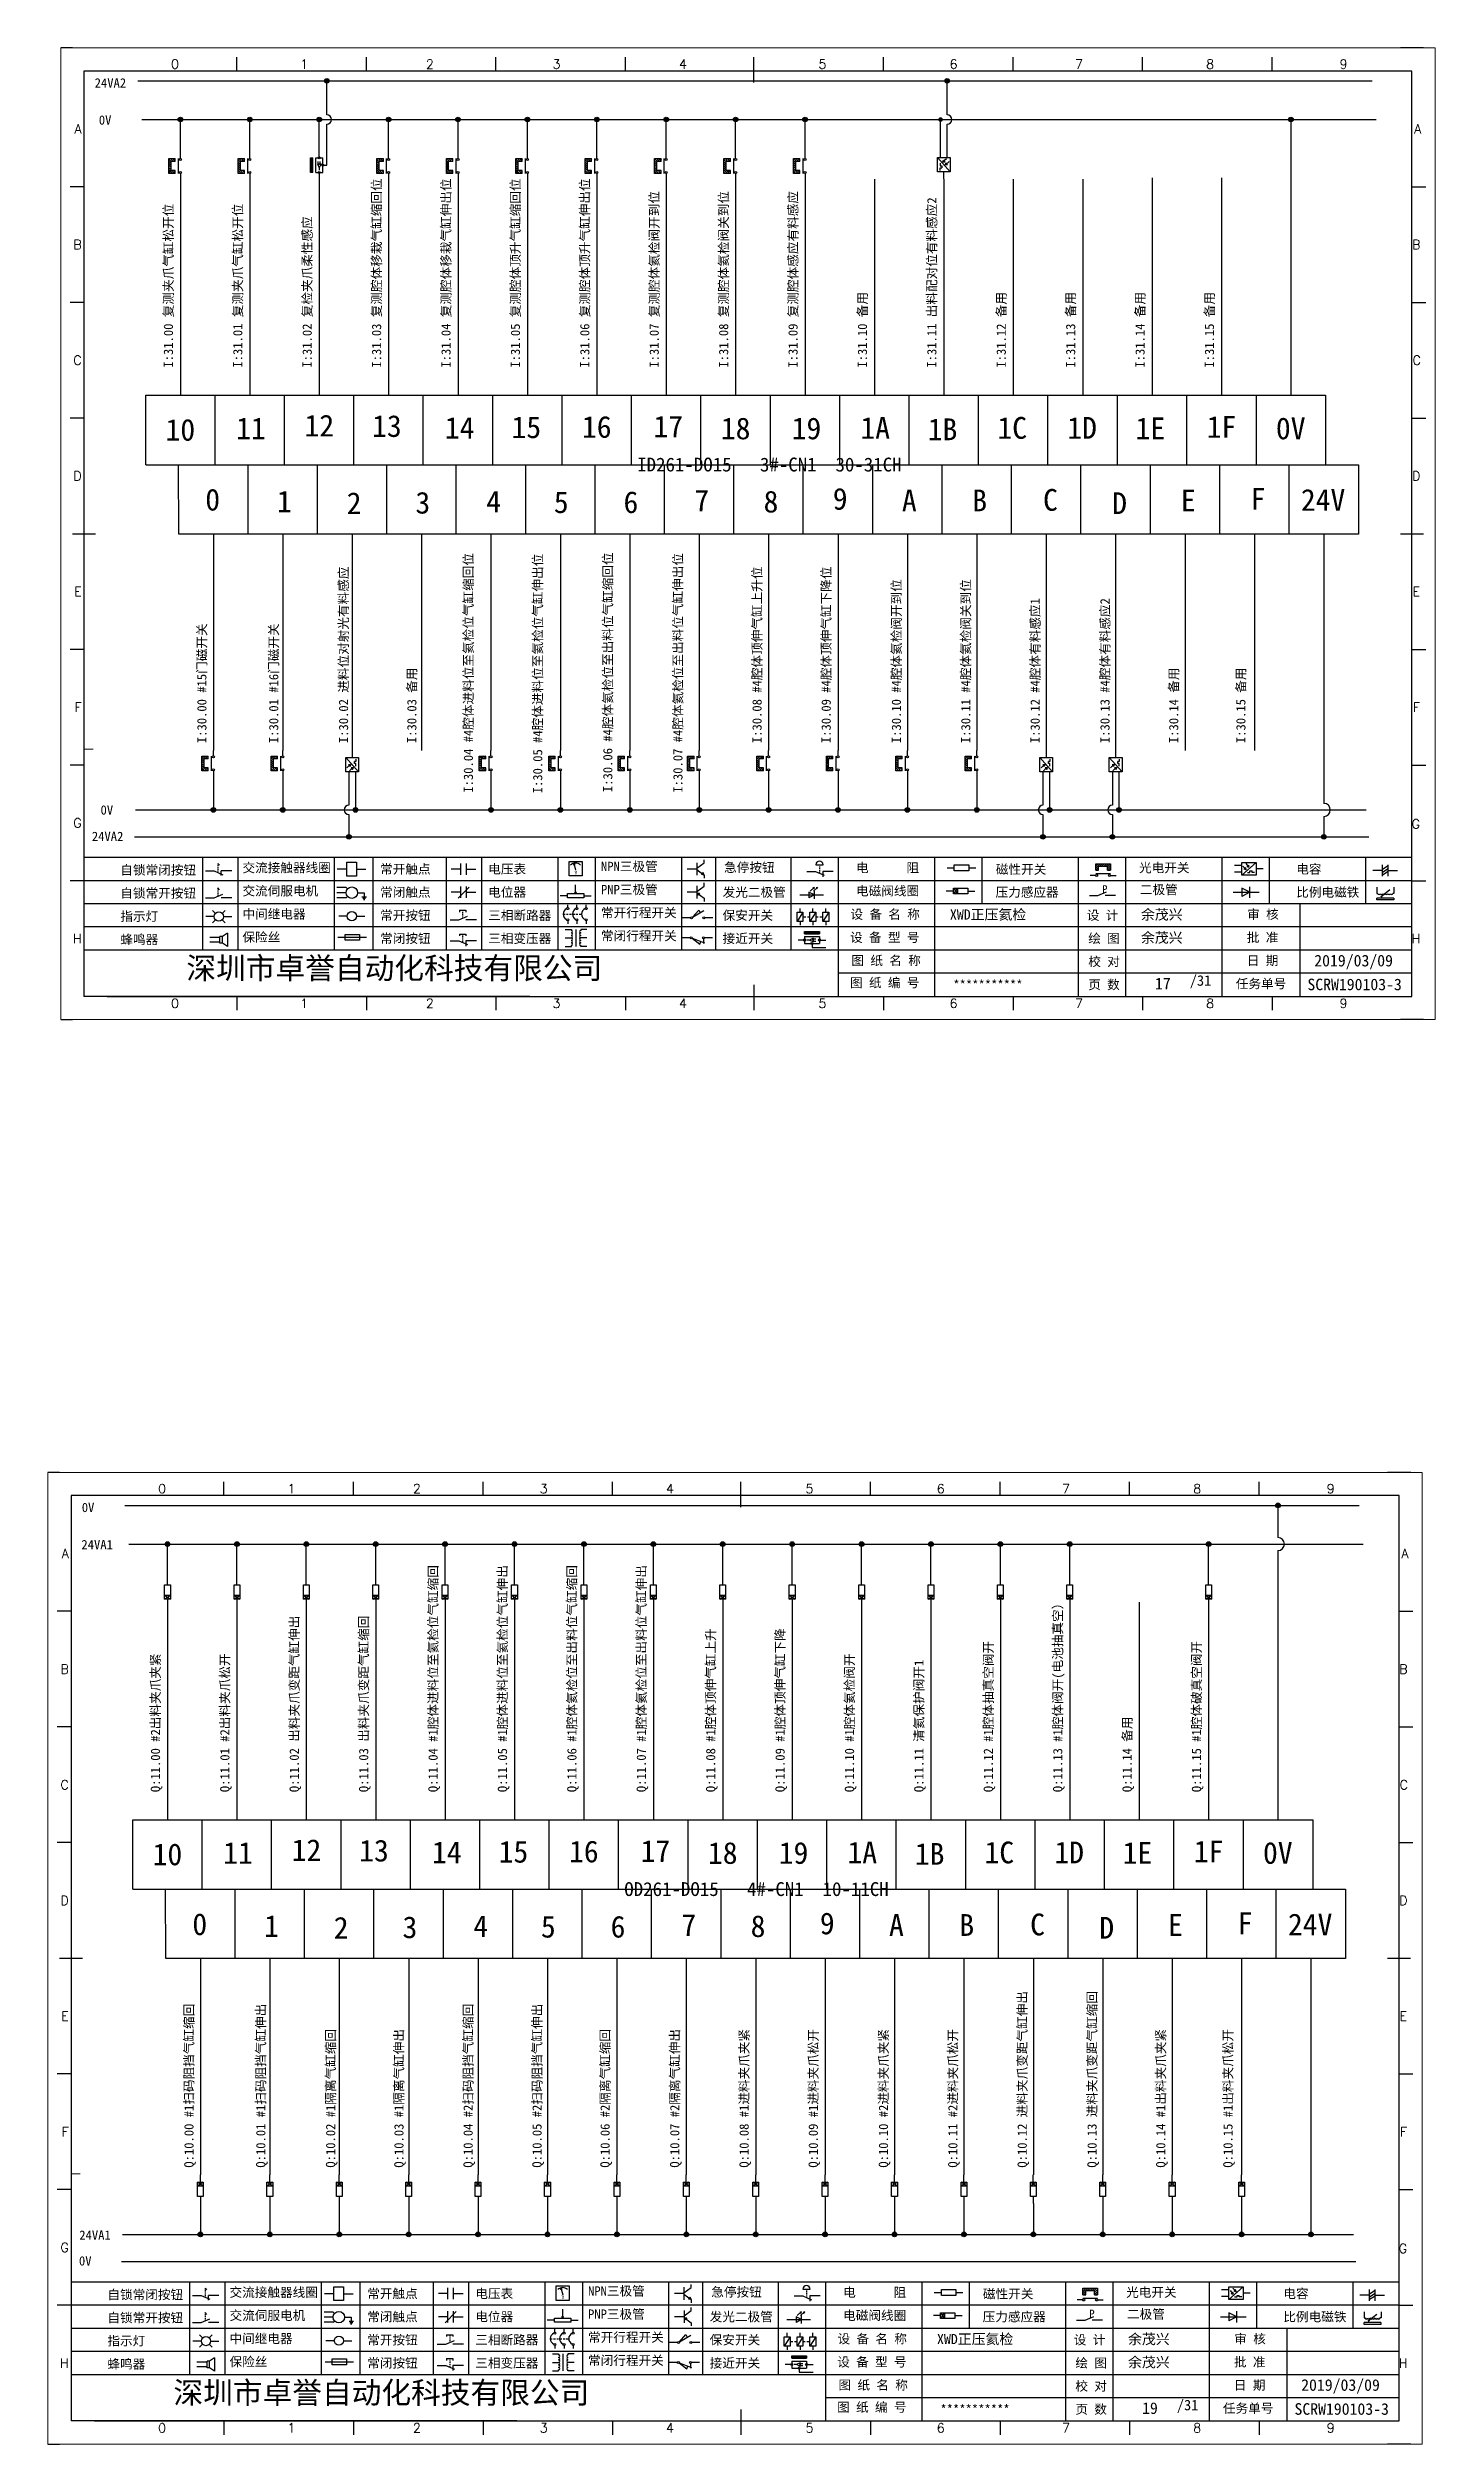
# Model space of a CAD drawing. Header units: millimetres. Extents: x -300 to 54435, y -106 to 60527.
# Drawn here: x 73 to 373, y 981 to 1499 of the extents above; entities that cross this region are included whole.
import ezdxf
from ezdxf.enums import TextEntityAlignment as Align

# ---------------------------------------------------------------- set-up
doc = ezdxf.new("R2010")
doc.units = ezdxf.units.MM
doc.layers.add('AE_BOR', color=1, linetype='Continuous')
doc.layers.add('MISC', color=2, linetype='Continuous')
doc.styles.get("Standard").update_dxf_attribs({"font": ''})
doc.styles.add('WD', font='romans.shx', dxfattribs={"width": 0.8, "bigfont": 'gbcbig.shx'})
doc.styles.add('样式 0', font='')
doc.styles.add('汉字', font='')
doc.styles.get('Standard').set_extended_font_data('SimSun')
doc.styles.get('样式 0').set_extended_font_data('KaiTi_GB2312')
doc.styles.get('汉字').set_extended_font_data('新宋体')

msp = doc.modelspace()

# ---------------------------------------------------------------- texts
for s, p in [('17', (312.269, 1295.208)), ('19', (309.48, 987.31))]:
    msp.add_text(s, height=2.5).set_placement(p)
at = {"color": 0, "lineweight": -2, "attachment_point": 1}
for s, insert, char_height, width in [('0V', (84.009, 1484.113), 2, 14.27309), ('12', (128.473, 1419.421), 4.7064, 7.20347), ('13', (143.066, 1419.328), 4.7064, 7.20347), ('16', (188.427, 1419.138), 4.7064, 7.20347), ('17', (203.895, 1419.226), 4.7064, 7.20347), ('1F', (323.442, 1419.131), 4.7064, 7.20347), ('10', (98.432, 1418.511), 4.7064, 7.20347), ('11', (113.685, 1418.83), 4.7064, 7.20347), ('14', (158.802, 1418.941), 4.7064, 7.20347), ('15', (173.207, 1419.073), 4.7064, 7.20347), ('18', (218.443, 1418.813), 4.7064, 7.20347), ('19', (233.746, 1418.82), 4.7064, 7.20347), ('1A', (248.603, 1418.923), 4.7064, 7.20347), ('1B', (263.151, 1418.614), 4.7064, 7.20347), ('1C', (278.215, 1418.923), 4.7064, 7.20347), ('1D', (293.314, 1418.925), 4.7064, 7.20347), ('1E', (308.068, 1418.821), 4.7064, 7.20347), ('0V', (338.403, 1418.821), 4.7064, 7.20347), ('ID261-DO15   3#-CN1  30-31CH               ', (200.362, 1410.149), 3, 61.03402), ('9', (242.634, 1403.593), 4.706, 7.20347), ('F', (332.938, 1403.599), 4.706, 7.20347), ('0', (107.017, 1403.415), 4.706, 7.20347), ('1', (122.514, 1403.009), 4.706, 7.20347), ('2', (137.576, 1402.651), 4.706, 7.20347), ('3', (152.437, 1402.756), 4.706, 7.20347), ('4', (167.738, 1402.994), 4.706, 7.20347), ('5', (182.344, 1402.875), 4.706, 7.20347), ('6', (197.406, 1402.875), 4.706, 7.20347), ('7', (212.733, 1403.234), 4.706, 7.20347), ('8', (227.675, 1402.996), 4.706, 7.20347), ('A', (257.576, 1403.234), 4.706, 7.20347), ('B', (272.782, 1403.239), 4.706, 7.20347), ('C', (288.083, 1403.358), 4.706, 7.20347), ('D', (303.025, 1402.642), 4.706, 7.20347), ('E', (317.876, 1403.241), 4.706, 7.20347), ('24V', (343.793, 1403.361), 4.7064, 7.20347), ('0V', (84.384, 1334.992), 2, 14.27309), ('{\\fKaiTi_GB2312|b0|i0|c134|p2;24VA1}', (80.249, 1176.215), 2, 14.27309), ('10', (95.642, 1110.613), 4.7064, 7.20347), ('11', (110.896, 1110.932), 4.7064, 7.20347), ('12', (125.684, 1111.523), 4.7064, 7.20347), ('13', (140.277, 1111.429), 4.7064, 7.20347), ('14', (156.013, 1111.042), 4.7064, 7.20347), ('15', (170.418, 1111.175), 4.7064, 7.20347), ('16', (185.638, 1111.239), 4.7064, 7.20347), ('17', (201.106, 1111.327), 4.7064, 7.20347), ('18', (215.654, 1110.915), 4.7064, 7.20347), ('19', (230.957, 1110.921), 4.7064, 7.20347), ('1A', (245.814, 1111.024), 4.7064, 7.20347), ('1B', (260.362, 1110.715), 4.7064, 7.20347), ('1C', (275.426, 1111.024), 4.7064, 7.20347), ('1D', (290.525, 1111.026), 4.7064, 7.20347), ('1E', (305.279, 1110.923), 4.7064, 7.20347), ('1F', (320.653, 1111.232), 4.7064, 7.20347), ('0V', (335.613, 1110.923), 4.7064, 7.20347), ('OD261-DO15   4#-CN1  10-11CH               ', (197.573, 1102.251), 3, 61.03402), ('0', (104.228, 1095.516), 4.706, 7.20347), ('1', (119.725, 1095.111), 4.706, 7.20347), ('2', (134.787, 1094.753), 4.706, 7.20347), ('3', (149.648, 1094.857), 4.706, 7.20347), ('4', (164.949, 1095.096), 4.706, 7.20347), ('5', (179.555, 1094.977), 4.706, 7.20347), ('6', (194.617, 1094.977), 4.706, 7.20347), ('7', (209.943, 1095.336), 4.706, 7.20347), ('8', (224.886, 1095.097), 4.706, 7.20347), ('9', (239.845, 1095.694), 4.706, 7.20347), ('A', (254.787, 1095.336), 4.706, 7.20347), ('B', (269.993, 1095.34), 4.706, 7.20347), ('C', (285.294, 1095.46), 4.706, 7.20347), ('D', (300.236, 1094.743), 4.706, 7.20347), ('E', (315.087, 1095.343), 4.706, 7.20347), ('F', (330.149, 1095.701), 4.706, 7.20347), ('24V', (341.004, 1095.462), 4.7064, 7.20347), ('{\\fKaiTi_GB2312|b0|i0|c134|p2;24VA1}', (79.789, 1026.965), 2, 14.27309)]:
    msp.add_mtext(s, dxfattribs=dict(at, insert=insert, char_height=char_height, width=width))
at = {"color": 0, "lineweight": -2, "char_height": 2, "width": 71.79445, "attachment_point": 1, "rotation": 90}
for s, insert in [('{\\C256;I:31.03 复测腔体移栽气缸缩回位}', (143.029, 1429.598)), ('{\\C256;I:31.04 复测腔体移栽气缸伸出位}', (158.029, 1429.598)), ('{\\C256;I:31.05 复测腔体顶升气缸缩回位}', (173.029, 1429.598)), ('{\\C256;I:31.06 复测腔体顶升气缸伸出位}', (188.029, 1429.598)), ('{\\C256;I:31.07 复测腔体氦检阀开到位}', (203.029, 1429.598)), ('{\\C256;I:31.08 复测腔体氦检阀关到位}', (218.029, 1429.598)), ('{\\C256;I:31.09 复测腔体感应有料感应}', (233.029, 1429.598)), ('{\\C256;I:31.11 出料配对位有料感应2}', (263.029, 1429.598)), ('{\\C256;I:31.00 复测夹爪气缸松开位}', (98.029, 1429.598)), ('{\\C256;I:31.01 复测夹爪气缸松开位}', (113.029, 1429.598)), ('{\\C256;I:31.02 复检夹爪柔性感应}', (128.029, 1429.598)), ('{\\C256;I:31.10 备用}', (248.029, 1429.598)), ('{\\C256;I:31.12 备用}', (278.029, 1429.598)), ('{\\C256;I:31.13 备用}', (293.029, 1429.598)), ('{\\C256;I:31.14 备用}', (308.029, 1429.598)), ('{\\C256;I:31.15 备用}', (323.029, 1429.598)), ('{\\C256;I:30.04 #4腔体进料位至氦检位气缸缩回位}', (162.861, 1337.728)), ('{\\C256;I:30.05 #4腔体进料位至氦检位气缸伸出位}', (177.849, 1337.597)), ('{\\C256;I:30.06 #4腔体氦检位至出料位气缸缩回位}', (193.001, 1337.858)), ('{\\C256;I:30.07 #4腔体氦检位至出料位气缸伸出位}', (208.152, 1337.728)), ('{\\C256;I:30.02 进料位对射光有料感应}', (135.886, 1348.439)), ('{\\C256;I:30.08 #4腔体顶伸气缸上升位}', (225.252, 1348.439)), ('{\\C256;I:30.09 #4腔体顶伸气缸下降位}', (240.194, 1348.439)), ('{\\C256;I:30.10 #4腔体氦检阀开到位}', (255.366, 1348.439)), ('{\\C256;I:30.11 #4腔体氦检阀关到位}', (270.362, 1348.439)), ('{\\C256;I:30.12 #4腔体有料感应1}', (285.358, 1348.439)), ('{\\C256;I:30.13 #4腔体有料感应2}', (300.448, 1348.439)), ('{\\C256;I:30.00 #15门磁开关}', (105.268, 1348.439)), ('{\\C256;I:30.01 #16门磁开关}', (120.797, 1348.439)), ('{\\C256;I:30.03 备用}', (150.646, 1348.439)), ('{\\C256;I:30.14 备用}', (315.306, 1348.439)), ('{\\C256;I:30.15 备用}', (329.817, 1348.439)), ('{\\C256;Q:11.04 #1腔体进料位至氦检位气缸缩回}', (155.24, 1121.7)), ('{\\C256;Q:11.05 #1腔体进料位至氦检位气缸伸出}', (170.24, 1121.7)), ('{\\C256;Q:11.06 #1腔体氦检位至出料位气缸缩回}', (185.24, 1121.7)), ('{\\C256;Q:11.07 #1腔体氦检位至出料位气缸伸出}', (200.24, 1121.7)), ('{\\C256;Q:11.13 #1腔体阀开(电池抽真空）}', (290.24, 1121.7)), ('{\\C256;Q:11.02 出料夹爪变距气缸伸出}', (125.24, 1121.7)), ('{\\C256;Q:11.03 出料夹爪变距气缸缩回}', (140.24, 1121.7)), ('{\\C256;Q:11.08 #1腔体顶伸气缸上升}', (215.24, 1121.7)), ('{\\C256;Q:11.09 #1腔体顶伸气缸下降}', (230.24, 1121.7)), ('{\\C256;Q:11.00 #2出料夹爪夹紧}', (95.24, 1121.7)), ('{\\C256;Q:11.01 #2出料夹爪松开}', (110.24, 1121.7)), ('{\\C256;Q:11.10 #1腔体氦检阀开}', (245.24, 1121.7)), ('{\\C256;Q:11.11 清氦保护阀开1}', (260.24, 1121.7)), ('{\\C256;Q:11.12 #1腔体抽真空阀开}', (275.24, 1121.7)), ('{\\C256;Q:11.15 #1腔体破真空阀开}', (320.24, 1121.7)), ('{\\C256;Q:11.14 备用}', (305.24, 1121.7)), ('{\\C256;Q:10.12 进料夹爪变距气缸伸出}', (282.569, 1040.541)), ('{\\C256;Q:10.13 进料夹爪变距气缸缩回}', (297.659, 1040.541)), ('{\\C256;Q:10.00 #1扫码阻挡气缸缩回}', (102.479, 1040.541)), ('{\\C256;Q:10.01 #1扫码阻挡气缸伸出}', (118.008, 1040.541)), ('{\\C256;Q:10.04 #2扫码阻挡气缸缩回}', (162.813, 1040.541)), ('{\\C256;Q:10.05 #2扫码阻挡气缸伸出}', (177.707, 1040.541)), ('{\\C256;Q:10.02 #1隔离气缸缩回}', (133.097, 1040.541)), ('{\\C256;Q:10.03 #1隔离气缸伸出}', (147.857, 1040.541)), ('{\\C256;Q:10.06 #2隔离气缸缩回}', (192.408, 1040.541)), ('{\\C256;Q:10.07 #2隔离气缸伸出}', (207.47, 1040.541)), ('{\\C256;Q:10.08 #1进料夹爪夹紧}', (222.463, 1040.541)), ('{\\C256;Q:10.09 #1进料夹爪松开}', (237.405, 1040.541)), ('{\\C256;Q:10.10 #2进料夹爪夹紧}', (252.577, 1040.541)), ('{\\C256;Q:10.11 #2进料夹爪松开}', (267.573, 1040.541)), ('{\\C256;Q:10.14 #1出料夹爪夹紧}', (312.517, 1040.541)), ('{\\C256;Q:10.15 #1出料夹爪松开}', (327.027, 1040.541))]:
    msp.add_mtext(s, dxfattribs=dict(at, insert=insert))
at = {"color": 7, "char_height": 2, "attachment_point": 1, "style": '汉字'}
for s, insert in [('{\\fKaiTi_GB2312|b0|i0|c134|p49;自锁常闭按钮}', (88.661, 1322.011)), ('{\\fKaiTi_GB2312|b0|i0|c134|p49;交流接触器线圈}', (115.055, 1322.505)), ('{\\fKaiTi_GB2312|b0|i0|c134|p49;常开触点}', (144.809, 1322.218)), ('{\\fKaiTi_GB2312|b0|i0|c134|p49;电压表}', (168.168, 1322.227)), ('{\\fKaiTi_GB2312|b0|i0|c134|p49;NPN三极管}', (192.535, 1322.789)), ('{\\fKaiTi_GB2312|b0|i0|c134|p49;急停按钮}', (219.156, 1322.576)), ('{\\fKaiTi_GB2312|b0|i0|c134|p49;电      阻}', (247.663, 1322.504)), ('{\\fKaiTi_GB2312|b0|i0|c134|p49;磁性开关}', (277.874, 1322.168)), ('{\\fKaiTi_GB2312|b0|i0|c134|p49;光电开关}', (308.824, 1322.505)), ('{\\fKaiTi_GB2312|b0|i0|c134|p49;电容}', (342.8, 1322.218)), ('{\\fKaiTi_GB2312|b0|i0|c134|p49;自锁常开按钮}', (88.661, 1317.011)), ('{\\fKaiTi_GB2312|b0|i0|c134|p49;交流伺服电机}', (115.055, 1317.505)), ('{\\fKaiTi_GB2312|b0|i0|c134|p49;常闭触点}', (144.809, 1317.218)), ('{\\fKaiTi_GB2312|b0|i0|c134|p49;电位器}', (168.168, 1317.227)), ('{\\fKaiTi_GB2312|b0|i0|c134|p49;PNP三极管}', (192.535, 1317.789)), ('{\\fKaiTi_GB2312|b0|i0|c134|p49;发光二极管}', (218.823, 1317.218)), ('{\\fKaiTi_GB2312|b0|i0|c134|p49;电磁阀线圈}', (247.663, 1317.504)), ('{\\fKaiTi_GB2312|b0|i0|c134|p49;压力感应器}', (277.821, 1317.227)), ('{\\fKaiTi_GB2312|b0|i0|c134|p49;二极管}', (309.006, 1317.789)), ('{\\fKaiTi_GB2312|b0|i0|c134|p49;比例电磁铁}', (342.8, 1317.218)), ('{\\fKaiTi_GB2312|b0|i0|c134|p49;指示灯}', (88.661, 1312.011)), ('{\\fKaiTi_GB2312|b0|i0|c134|p49;中间继电器}', (115.055, 1312.505)), ('{\\fKaiTi_GB2312|b0|i0|c134|p49;常开按钮}', (144.809, 1312.218)), ('{\\fKaiTi_GB2312|b0|i0|c134|p49;三相断路器}', (168.168, 1312.227)), ('{\\fKaiTi_GB2312|b0|i0|c134|p49;常开行程开关}', (192.535, 1312.789)), ('{\\fKaiTi_GB2312|b0|i0|c134|p49;保安开关}', (218.823, 1312.218)), ('{\\fKaiTi_GB2312|b0|i0|c134|p0;设 备 名 称}', (246.456, 1312.452)), ('{\\fKaiTi_GB2312|b0|i0|c134|p0;设 计}', (297.523, 1312.236)), ('{\\fKaiTi_GB2312|b0|i0|c134|p0;审 核}', (332.19, 1312.446)), ('{\\fKaiTi_GB2312|b0|i0|c134|p49;蜂鸣器}', (88.661, 1307.011)), ('{\\fKaiTi_GB2312|b0|i0|c134|p49;保险丝}', (115.055, 1307.505)), ('{\\fKaiTi_GB2312|b0|i0|c134|p49;常闭按钮}', (144.809, 1307.218)), ('{\\fKaiTi_GB2312|b0|i0|c134|p49;三相变压器}', (168.168, 1307.227)), ('{\\fKaiTi_GB2312|b0|i0|c134|p49;常闭行程开关}', (192.535, 1307.789)), ('{\\fKaiTi_GB2312|b0|i0|c134|p49;接近开关}', (218.823, 1307.218)), ('{\\fKaiTi_GB2312|b0|i0|c134|p0;设 备 型 号}', (246.381, 1307.452)), ('{\\fKaiTi_GB2312|b0|i0|c134|p0;绘 图}', (297.851, 1307.236)), ('{\\fKaiTi_GB2312|b0|i0|c134|p0;批 准}', (332.12, 1307.446)), ('{\\fKaiTi_GB2312|b0|i0|c134|p0;图 纸 名 称}', (246.665, 1302.452)), ('{\\fKaiTi_GB2312|b0|i0|c134|p0;校 对}', (297.851, 1302.236)), ('{\\fKaiTi_GB2312|b0|i0|c134|p0;日 期}', (332.12, 1302.446)), ('{\\fKaiTi_GB2312|b0|i0|c134|p0;图 纸 编 号}', (246.367, 1297.669)), ('{\\fKaiTi_GB2312|b0|i0|c134|p0;页 数}', (297.851, 1297.236)), ('{\\fKaiTi_GB2312|b0|i0|c134|p0;任务单号}', (329.744, 1297.446)), ('{\\fKaiTi_GB2312|b0|i0|c134|p49;NPN三极管}', (189.745, 1014.89)), ('{\\fKaiTi_GB2312|b0|i0|c134|p49;自锁常闭按钮}', (85.872, 1014.113)), ('{\\fKaiTi_GB2312|b0|i0|c134|p49;交流接触器线圈}', (112.266, 1014.607)), ('{\\fKaiTi_GB2312|b0|i0|c134|p49;交流伺服电机}', (112.266, 1009.607)), ('{\\fKaiTi_GB2312|b0|i0|c134|p49;常开触点}', (142.019, 1014.32)), ('{\\fKaiTi_GB2312|b0|i0|c134|p49;电压表}', (165.379, 1014.329)), ('{\\fKaiTi_GB2312|b0|i0|c134|p49;PNP三极管}', (189.745, 1009.89)), ('{\\fKaiTi_GB2312|b0|i0|c134|p49;急停按钮}', (216.367, 1014.677)), ('{\\fKaiTi_GB2312|b0|i0|c134|p49;电      阻}', (244.874, 1014.605)), ('{\\fKaiTi_GB2312|b0|i0|c134|p49;电磁阀线圈}', (244.874, 1009.605)), ('{\\fKaiTi_GB2312|b0|i0|c134|p49;磁性开关}', (275.084, 1014.269)), ('{\\fKaiTi_GB2312|b0|i0|c134|p49;光电开关}', (306.035, 1014.607)), ('{\\fKaiTi_GB2312|b0|i0|c134|p49;二极管}', (306.217, 1009.89)), ('{\\fKaiTi_GB2312|b0|i0|c134|p49;电容}', (340.011, 1014.319)), ('{\\fKaiTi_GB2312|b0|i0|c134|p49;自锁常开按钮}', (85.872, 1009.113)), ('{\\fKaiTi_GB2312|b0|i0|c134|p49;中间继电器}', (112.266, 1004.607)), ('{\\fKaiTi_GB2312|b0|i0|c134|p49;常闭触点}', (142.019, 1009.32)), ('{\\fKaiTi_GB2312|b0|i0|c134|p49;电位器}', (165.379, 1009.329)), ('{\\fKaiTi_GB2312|b0|i0|c134|p49;常开行程开关}', (189.745, 1004.89)), ('{\\fKaiTi_GB2312|b0|i0|c134|p49;发光二极管}', (216.034, 1009.319)), ('{\\fKaiTi_GB2312|b0|i0|c134|p0;设 备 名 称}', (243.666, 1004.554)), ('{\\fKaiTi_GB2312|b0|i0|c134|p49;压力感应器}', (275.031, 1009.329)), ('{\\fKaiTi_GB2312|b0|i0|c134|p0;审 核}', (329.401, 1004.547)), ('{\\fKaiTi_GB2312|b0|i0|c134|p49;比例电磁铁}', (340.011, 1009.319)), ('{\\fKaiTi_GB2312|b0|i0|c134|p49;指示灯}', (85.872, 1004.113)), ('{\\fKaiTi_GB2312|b0|i0|c134|p49;保险丝}', (112.266, 999.607)), ('{\\fKaiTi_GB2312|b0|i0|c134|p49;常开按钮}', (142.019, 1004.32)), ('{\\fKaiTi_GB2312|b0|i0|c134|p49;常闭按钮}', (142.019, 999.32)), ('{\\fKaiTi_GB2312|b0|i0|c134|p49;三相断路器}', (165.379, 1004.329)), ('{\\fKaiTi_GB2312|b0|i0|c134|p49;三相变压器}', (165.379, 999.329)), ('{\\fKaiTi_GB2312|b0|i0|c134|p49;常闭行程开关}', (189.745, 999.89)), ('{\\fKaiTi_GB2312|b0|i0|c134|p49;保安开关}', (216.034, 1004.319)), ('{\\fKaiTi_GB2312|b0|i0|c134|p49;接近开关}', (216.034, 999.319)), ('{\\fKaiTi_GB2312|b0|i0|c134|p0;设 备 型 号}', (243.592, 999.554)), ('{\\fKaiTi_GB2312|b0|i0|c134|p0;设 计}', (294.734, 1004.338)), ('{\\fKaiTi_GB2312|b0|i0|c134|p0;绘 图}', (295.062, 999.338)), ('{\\fKaiTi_GB2312|b0|i0|c134|p0;批 准}', (329.331, 999.547)), ('{\\fKaiTi_GB2312|b0|i0|c134|p49;蜂鸣器}', (85.872, 999.113)), ('{\\fKaiTi_GB2312|b0|i0|c134|p0;图 纸 名 称}', (243.876, 994.554)), ('{\\fKaiTi_GB2312|b0|i0|c134|p0;校 对}', (295.062, 994.338)), ('{\\fKaiTi_GB2312|b0|i0|c134|p0;日 期}', (329.331, 994.547)), ('{\\fKaiTi_GB2312|b0|i0|c134|p0;图 纸 编 号}', (243.578, 989.77)), ('{\\fKaiTi_GB2312|b0|i0|c134|p0;页 数}', (295.062, 989.338)), ('{\\fKaiTi_GB2312|b0|i0|c134|p0;任务单号}', (326.955, 989.547))]:
    msp.add_mtext(s, dxfattribs=dict(at, insert=insert))
at = {"color": 7, "char_height": 2.2, "attachment_point": 1}
for s, insert, width in [('{\\fKaiTi_GB2312|b0|i0|c134|p49;XWD\\fNSimSun|b0|i0|c134|p49;正}压氦检', (267.948, 1312.495), 26.57668), ('余茂兴', (309.235, 1312.495), 15.31746), ('余茂兴', (309.235, 1307.495), 15.31746), ('{\\fKaiTi_GB2312|b0|i0|c134|p49;XWD\\fNSimSun|b0|i0|c134|p49;正}压氦检', (265.159, 1004.597), 26.57668), ('余茂兴', (306.445, 1004.597), 15.31746), ('余茂兴', (306.445, 999.597), 15.31746)]:
    msp.add_mtext(s, dxfattribs=dict(at, insert=insert, width=width))
at = {"color": 7, "lineweight": -2}
for s, insert, char_height, width, attachment_point in [('深圳市卓誉自动化科技有限公司', (102.938, 1302.168), 4.70644, 96.11383, 1), ('{\\C256;***********}', (276.163, 1296.197), 2, 31.04816, 5), ('深圳市卓誉自动化科技有限公司', (100.149, 994.269), 4.70644, 96.11383, 1), ('{\\C256;***********}', (273.374, 988.298), 2, 31.04816, 5)]:
    msp.add_mtext(s, dxfattribs=dict(at, insert=insert, char_height=char_height, width=width, attachment_point=attachment_point))
at = {"char_height": 2.5, "attachment_point": 1}
for s, width, insert in [('2019/03/09', 15.27785, (346.694, 1302.679)), ('SCRW190103-3', 16.39674, (345.208, 1297.531)), ('2019/03/09', 15.27785, (343.865, 994.811)), ('SCRW190103-3', 16.39674, (342.419, 989.632))]:
    msp.add_mtext_dynamic_manual_height_columns(s, width=width, gutter_width=12.5, heights=[0], dxfattribs=dict(at, insert=insert))
at = {"color": 7, "linetype": 'ByBlock', "lineweight": -2, "char_height": 4.26888, "width": 20.81025, "attachment_point": 5}
for insert in [(318.438, 1296.857), (315.649, 988.959)]:
    msp.add_mtext('  {\\H0.53119x; /31}', dxfattribs=dict(at, insert=insert))
at = {"layer": 'AE_BOR', "color": 7, "style": 'WD'}
for s, p in [('0', (100.472, 1494.197)), ('1', (128.397, 1494.197)), ('2', (155.547, 1494.197)), ('3', (182.947, 1494.197)), ('4', (210.247, 1494.197)), ('5', (240.396, 1494.197)), ('6', (268.741, 1494.197)), ('7', (295.839, 1494.197)), ('8', (324.169, 1494.197)), ('9', (353.033, 1494.197)), ('0', (100.472, 1291.197)), ('1', (128.397, 1291.197)), ('2', (155.547, 1291.197)), ('3', (182.947, 1291.197)), ('4', (210.247, 1291.197)), ('5', (240.396, 1291.197)), ('6', (268.741, 1291.197)), ('7', (295.839, 1291.197)), ('8', (324.169, 1291.197)), ('9', (353.033, 1291.197)), ('0', (97.682, 1186.298)), ('1', (125.608, 1186.298)), ('2', (152.758, 1186.298)), ('3', (180.158, 1186.298)), ('4', (207.458, 1186.298)), ('5', (237.607, 1186.298)), ('6', (265.952, 1186.298)), ('7', (293.05, 1186.298)), ('8', (321.38, 1186.298)), ('9', (350.244, 1186.298)), ('0', (97.682, 983.298)), ('1', (125.608, 983.298)), ('2', (152.758, 983.298)), ('3', (180.158, 983.298)), ('4', (207.458, 983.298)), ('5', (237.607, 983.298)), ('6', (265.952, 983.298)), ('7', (293.05, 983.298)), ('8', (321.38, 983.298)), ('9', (350.244, 983.298))]:
    msp.add_text(s, height=2, dxfattribs=at).set_placement(p, align=Align.CENTER)
for s, p in [('A', (80.305, 1481.197)), ('A', (369.829, 1481.197)), ('B', (80.305, 1456.197)), ('B', (369.638, 1456.197)), ('C', (80.305, 1431.197)), ('C', (369.734, 1431.197)), ('D', (80.305, 1406.197)), ('D', (369.638, 1406.197)), ('E', (80.305, 1381.197)), ('E', (369.543, 1381.197)), ('F', (80.305, 1356.197)), ('F', (369.543, 1356.197)), ('F', (369.543, 1356.197)), ('G', (80.305, 1331.197)), ('G', (369.543, 1330.978)), ('H', (80.305, 1306.197)), ('H', (369.638, 1306.197)), ('A', (77.516, 1173.298)), ('A', (367.04, 1173.298)), ('B', (77.516, 1148.298)), ('B', (366.849, 1148.298)), ('C', (77.516, 1123.298)), ('C', (366.944, 1123.298)), ('D', (77.516, 1098.298)), ('D', (366.849, 1098.298)), ('E', (77.516, 1073.298)), ('E', (366.754, 1073.298)), ('F', (77.516, 1048.298)), ('F', (366.754, 1048.298)), ('F', (366.754, 1048.298)), ('G', (77.516, 1023.298)), ('G', (366.754, 1023.079)), ('H', (77.516, 998.298)), ('H', (366.849, 998.298))]:
    msp.add_text(s, height=2, dxfattribs=at).set_placement(p, align=Align.MIDDLE_RIGHT)
at = {"layer": 'MISC', "color": 0, "char_height": 2, "width": 5.01683, "attachment_point": 1, "style": '样式 0'}
for s, insert in [('24VA2', (83.115, 1492.138)), ('24VA2', (82.508, 1329.293)), ('{\\fSimSun|b0|i0|c134|p49;0V}', (80.326, 1184.239)), ('{\\fSimSun|b0|i0|c134|p49;0V}', (79.719, 1021.395))]:
    msp.add_mtext(s, dxfattribs=dict(at, insert=insert))

# ---------------------------------------------------------------- blocks, each defined once
blk = doc.blocks.new('磁性开关')
at = {"linetype": 'ByBlock'}
h = blk.add_hatch(dxfattribs=at)
h.set_pattern_fill('ANSI31', color=256, scale=0.1, style=0)
h.paths.add_polyline_path([(-1910.88, -776.69), (-1910.88, -775.29), (-1907.69, -775.29), (-1907.69, -776.69), (-1908.31, -776.69), (-1908.31, -775.79), (-1910.25, -775.79), (-1910.25, -776.69)])
for p, q in [((-1910.88, -776.69), (-1910.88, -775.29)), ((-1910.88, -775.29), (-1907.69, -775.29)), ((-1910.88, -776.69), (-1910.25, -776.69)), ((-1910.25, -776.69), (-1910.25, -775.79)), ((-1910.25, -775.79), (-1908.31, -775.79)), ((-1908.31, -776.69), (-1908.31, -775.79)), ((-1908.31, -776.69), (-1907.69, -776.69)), ((-1907.69, -775.29), (-1907.69, -776.69)), ((-1910.91, -777.81), (-1912.09, -777.81)), ((-1910.88, -777.39), (-1907.69, -777.39)), ((-1907.66, -777.81), (-1906.48, -777.81))]:
    blk.add_line(p, q, dxfattribs=at)
for centre in [(-1910.68, -777.81), (-1907.88, -777.81)]:
    blk.add_circle(centre, 0.225, dxfattribs=at)
blk = doc.blocks.new('*U4')
at = {"linetype": 'ByBlock'}
for p, q in [((-1909.23, -780.45), (-1909.23, -780.67)), ((-1909.23, -780.45), (-1908.92, -780.84)), ((-1909.23, -780.84), (-1909.23, -781.05)), ((-1909.23, -781.23), (-1909.23, -781.44)), ((-1909.23, -781.61), (-1909.23, -781.83)), ((-1909.23, -782), (-1909.23, -782.21)), ((-1911.92, -782.07), (-1910.06, -782.07)), ((-1910.06, -782.07), (-1908.18, -782.88)), ((-1909.23, -782.38), (-1909.23, -782.43)), ((-1908.52, -783.07), (-1908.52, -782.07)), ((-1906.25, -782.07), (-1908.52, -782.07))]:
    blk.add_line(p, q, dxfattribs=at)
blk = doc.blocks.new('*U6')
at = {"linetype": 'ByBlock'}
for p, q in [((-1910.06, -792.89), (-1908.18, -792.08)), ((-1908.88, -791.17), (-1909.23, -790.71)), ((-1909.23, -790.71), (-1909.23, -790.92)), ((-1909.23, -791.09), (-1909.23, -791.31)), ((-1909.23, -791.48), (-1909.23, -791.69)), ((-1909.23, -791.86), (-1909.23, -792.08)), ((-1909.23, -792.25), (-1909.23, -792.47)), ((-1911.92, -792.89), (-1910.06, -792.89)), ((-1906.25, -792.89), (-1908.52, -792.89))]:
    blk.add_line(p, q, dxfattribs=at)
blk = doc.blocks.new('蜂鸣器')
at = {"linetype": 'ByBlock'}
for p, q in [((-1908.8, -796.48), (-1911.01, -796.48)), ((-1908.8, -797.46), (-1911.01, -797.46)), ((-1908.25, -796.26), (-1908.8, -796.26)), ((-1908.8, -797.68), (-1908.8, -796.26)), ((-1907.17, -795.53), (-1908.25, -796.26)), ((-1908.25, -797.68), (-1908.25, -796.26)), ((-1907.17, -795.53), (-1907.17, -798.41)), ((-1908.25, -797.68), (-1908.8, -797.68)), ((-1907.17, -798.41), (-1908.25, -797.68))]:
    blk.add_line(p, q, dxfattribs=at)
blk = doc.blocks.new('指示灯')
at = {"linetype": 'ByBlock'}
for p, q in [((-1854.62, -775.59), (-1853.97, -776.23)), ((-1851.9, -775.59), (-1852.54, -776.23)), ((-1854.25, -776.92), (-1856.06, -776.92)), ((-1854.62, -778.25), (-1853.97, -777.61)), ((-1851.9, -778.25), (-1852.54, -777.61)), ((-1852.26, -776.92), (-1850.45, -776.92))]:
    blk.add_line(p, q, dxfattribs=at)
blk.add_circle((-1853.26, -776.92), 0.992, dxfattribs=at)
blk = doc.blocks.new('光电开关')
at = {"linetype": 'ByBlock'}
h = blk.add_hatch(dxfattribs=at)
h.set_pattern_fill('ANSI31', color=256, scale=0.01, style=0)
h.set_pattern_definition([(45, (0.172267, 0), (-0.0224506403, 0.0224506403), [])])
h.paths.add_polyline_path([(-1882.44, -776.34), (-1882.5, -775.91), (-1882.68, -776.07)])
h.paths.add_polyline_path([(-1882.86, -776.23), (-1882.44, -776.34), (-1882.68, -776.07)])
h.paths.add_polyline_path([(-1883.05, -776.88), (-1883.11, -776.45), (-1883.29, -776.61)])
h.paths.add_polyline_path([(-1883.47, -776.77), (-1883.05, -776.88), (-1883.29, -776.61)])
for p, q in [((-1884.01, -775.96), (-1885.56, -775.96)), ((-1880.91, -775.3), (-1884.01, -778.05)), ((-1883.75, -776.09), (-1883.05, -776.88)), ((-1883.11, -776.45), (-1883.47, -776.77)), ((-1883.05, -776.88), (-1883.47, -776.77)), ((-1883.14, -775.55), (-1882.44, -776.34)), ((-1883.05, -776.88), (-1883.11, -776.45)), ((-1882.5, -775.91), (-1882.86, -776.23)), ((-1882.44, -776.34), (-1882.86, -776.23)), ((-1882.44, -776.34), (-1882.5, -775.91)), ((-1879.37, -776.67), (-1880.91, -776.67)), ((-1884.01, -777.39), (-1885.56, -777.39)), ((-1882.78, -777.47), (-1882.23, -777.47)), ((-1882.23, -777.47), (-1882.23, -777.14)), ((-1882.23, -777.14), (-1881.78, -777.14)), ((-1881.78, -777.47), (-1881.78, -777.14)), ((-1881.23, -777.47), (-1881.78, -777.47))]:
    blk.add_line(p, q, dxfattribs=at)
blk.add_lwpolyline([(-1884.01, -775.3), (-1880.91, -775.3), (-1880.91, -778.05), (-1884.01, -778.05)], close=True, dxfattribs=at)
blk = doc.blocks.new('交流接触器线圈')
at = {"linetype": 'ByBlock'}
for p, q in [((-1880.82, -781.77), (-1882.87, -781.77)), ((-1878.72, -781.77), (-1876.67, -781.77))]:
    blk.add_line(p, q, dxfattribs=at)
blk.add_lwpolyline([(-1880.82, -780.28), (-1878.72, -780.28), (-1878.72, -783.26), (-1880.82, -783.26)], close=True, dxfattribs=at)
blk = doc.blocks.new('交流伺服电机')
at = {"linetype": 'ByBlock'}
for p, q in [((-1880.97, -785.75), (-1882.94, -785.75)), ((-1880.97, -786.85), (-1882.94, -786.85)), ((-1880.97, -785.75), (-1880.65, -786.03)), ((-1878.49, -786.85), (-1877.07, -786.85)), ((-1877.07, -786.85), (-1877.07, -787.72)), ((-1880.97, -787.94), (-1882.94, -787.94)), ((-1880.97, -787.94), (-1880.65, -787.67)), ((-1877.54, -787.72), (-1876.59, -787.72)), ((-1877.38, -788.01), (-1876.75, -788.01)), ((-1877.23, -788.29), (-1876.9, -788.29))]:
    blk.add_line(p, q, dxfattribs=at)
blk.add_circle((-1879.73, -786.85), 1.24, dxfattribs=at)
blk = doc.blocks.new('中间继电器')
at = {"linetype": 'ByBlock'}
for p, q in [((-1880.72, -791.92), (-1882.54, -791.92)), ((-1878.74, -791.92), (-1876.92, -791.92))]:
    blk.add_line(p, q, dxfattribs=at)
blk.add_circle((-1879.73, -791.92), 0.992, dxfattribs=at)
blk = doc.blocks.new('保险丝')
at = {"linetype": 'ByBlock'}
blk.add_line((-1882.72, -796.49), (-1876.55, -796.49), dxfattribs=at)
blk.add_lwpolyline([(-1881.2, -795.86), (-1878.06, -795.86), (-1878.06, -797.12), (-1881.2, -797.12)], close=True, dxfattribs=at)
blk = doc.blocks.new('常开按钮')
at = {"linetype": 'ByBlock'}
for p, q in [((-1910.06, -787.73), (-1908.18, -786.93)), ((-1909.9, -785.68), (-1908.56, -785.68)), ((-1909.9, -785.68), (-1909.9, -786.07)), ((-1909.23, -785.68), (-1909.23, -785.89)), ((-1909.23, -786.06), (-1909.23, -786.28)), ((-1909.23, -786.45), (-1909.23, -786.67)), ((-1909.23, -786.84), (-1909.23, -787.05)), ((-1908.56, -785.68), (-1908.56, -786.07)), ((-1911.92, -787.73), (-1910.06, -787.73)), ((-1909.23, -787.22), (-1909.23, -787.38)), ((-1906.25, -787.73), (-1908.52, -787.73))]:
    blk.add_line(p, q, dxfattribs=at)
blk = doc.blocks.new('常开触点')
at = {"linetype": 'ByBlock'}
for p, q in [((-1853.82, -781.77), (-1855.88, -781.77)), ((-1853.82, -782.99), (-1853.82, -780.56)), ((-1852.6, -782.99), (-1852.6, -780.56)), ((-1852.6, -781.77), (-1850.55, -781.77))]:
    blk.add_line(p, q, dxfattribs=at)
blk = doc.blocks.new('常闭触点')
at = {"linetype": 'ByBlock'}
for p, q in [((-1853.82, -786.77), (-1855.88, -786.77)), ((-1852.01, -785.66), (-1854.43, -788.1)), ((-1853.82, -787.99), (-1853.82, -785.56)), ((-1852.6, -787.99), (-1852.6, -785.56)), ((-1852.6, -786.77), (-1850.55, -786.77))]:
    blk.add_line(p, q, dxfattribs=at)
blk = doc.blocks.new('常闭按钮')
at = {"linetype": 'ByBlock'}
for p, q in [((-1856.13, -792.28), (-1854.28, -792.28)), ((-1854.28, -792.28), (-1852.4, -793.09)), ((-1854.11, -790.83), (-1852.77, -790.83)), ((-1854.11, -790.83), (-1854.11, -791.22)), ((-1853.44, -790.83), (-1853.44, -791.04)), ((-1853.44, -791.21), (-1853.44, -791.43)), ((-1853.44, -791.6), (-1853.44, -791.82)), ((-1853.44, -791.99), (-1853.44, -792.2)), ((-1853.44, -792.37), (-1853.44, -792.53)), ((-1852.77, -790.83), (-1852.77, -791.22)), ((-1850.47, -792.28), (-1852.73, -792.28)), ((-1852.73, -792.28), (-1852.73, -793.43))]:
    blk.add_line(p, q, dxfattribs=at)
blk = doc.blocks.new('电磁阀线圈')
at = {"linetype": 'ByBlock'}
for p, q in [((-1854.61, -796.54), (-1856.17, -796.54)), ((-1854.61, -795.92), (-1853.75, -797.16)), ((-1853.75, -795.92), (-1854.61, -797.16)), ((-1853.75, -795.92), (-1853.75, -797.16)), ((-1851.53, -796.54), (-1849.97, -796.54))]:
    blk.add_line(p, q, dxfattribs=at)
blk.add_lwpolyline([(-1854.61, -795.92), (-1851.53, -795.92), (-1851.53, -797.16), (-1854.61, -797.16)], close=True, dxfattribs=at)
blk = doc.blocks.new('电压表')
at = {"linetype": 'ByBlock'}
for p, q in [((-1814.84, -780.75), (-1814.91, -781.13)), ((-1814.6, -781.05), (-1814.91, -781.13)), ((-1814.84, -780.75), (-1814.46, -782.26)), ((-1814.84, -780.75), (-1814.6, -781.05))]:
    blk.add_line(p, q, dxfattribs=at)
blk.add_lwpolyline([(-1815.84, -780.34), (-1813.07, -780.34), (-1813.07, -783.49), (-1815.84, -783.49)], close=True, dxfattribs=at)
blk.add_arc((-1814.46, -782.26), 1.56, 46.8313, 133.1687, dxfattribs=at)
at = {"linetype": 'ByBlock', "insert": (-1814.7, -782.39), "char_height": 0.75, "width": 0.6768, "attachment_point": 1}
blk.add_mtext('V', dxfattribs=at)
blk = doc.blocks.new('电位器')
at = {"linetype": 'ByBlock'}
for p, q in [((-1814.45, -787.3), (-1814.62, -786.96)), ((-1814.62, -786.96), (-1814.27, -786.96)), ((-1814.45, -787.3), (-1814.45, -785.39)), ((-1814.45, -787.3), (-1814.27, -786.96)), ((-1816.21, -787.75), (-1817.79, -787.75)), ((-1812.68, -787.75), (-1811.1, -787.75))]:
    blk.add_line(p, q, dxfattribs=at)
blk.add_lwpolyline([(-1816.21, -787.3), (-1812.68, -787.3), (-1812.68, -788.2), (-1816.21, -788.2)], close=True, dxfattribs=at)
blk = doc.blocks.new('三相断路器')
at = {"linetype": 'ByBlock'}
for p, q in [((-1817.14, -791.74), (-1816.72, -791.74)), ((-1816.45, -791.74), (-1816.03, -791.74)), ((-1816.17, -790.33), (-1816.17, -789.7)), ((-1815.76, -791.74), (-1815.34, -791.74)), ((-1815.07, -791.74), (-1814.65, -791.74)), ((-1814.38, -791.74), (-1813.96, -791.74)), ((-1814.17, -790.33), (-1814.17, -789.7)), ((-1813.69, -791.74), (-1813.27, -791.74)), ((-1812.18, -790.33), (-1812.18, -789.7)), ((-1816.17, -793.19), (-1816.17, -793.83)), ((-1814.17, -793.19), (-1814.17, -793.83)), ((-1812.18, -793.19), (-1812.18, -793.83))]:
    blk.add_line(p, q, dxfattribs=at)
for centre in [(-1816.17, -790.55), (-1814.17, -790.55), (-1812.18, -790.55), (-1816.17, -792.98), (-1814.17, -792.98), (-1812.18, -792.98)]:
    blk.add_circle(centre, 0.219, dxfattribs=at)
for centre in [(-1815.81, -791.74), (-1813.82, -791.74), (-1811.83, -791.74)]:
    blk.add_arc(centre, 1.32, 115.5791, 244.4209, dxfattribs=at)
blk = doc.blocks.new('三相变压器')
at = {"linetype": 'ByBlock'}
for p, q in [((-1816.69, -795.03), (-1815.37, -795.03)), ((-1816.69, -796.87), (-1815.37, -796.87)), ((-1815.37, -795.03), (-1815.37, -795.24)), ((-1814.34, -798.7), (-1814.34, -795.04)), ((-1812, -795.03), (-1813.32, -795.03)), ((-1813.32, -795.03), (-1813.32, -795.24)), ((-1812, -796.87), (-1813.32, -796.87)), ((-1816.69, -798.71), (-1815.37, -798.71)), ((-1815.37, -798.71), (-1815.37, -798.5)), ((-1813.32, -798.71), (-1813.32, -798.5)), ((-1812, -798.71), (-1813.32, -798.71))]:
    blk.add_line(p, q, dxfattribs=at)
for centre, start, end in [((-1815.37, -795.51), 270, 90), ((-1815.37, -796.06), 270, 90), ((-1815.37, -796.6), 270, 90), ((-1815.37, -797.14), 270, 90), ((-1815.37, -797.68), 270, 90), ((-1813.32, -795.51), 90, 270), ((-1813.32, -796.06), 90, 270), ((-1813.32, -796.6), 90, 270), ((-1813.32, -797.14), 90, 270), ((-1813.32, -797.68), 90, 270), ((-1815.37, -798.23), 270, 90), ((-1813.32, -798.23), 90, 270)]:
    blk.add_arc(centre, 0.271, start, end, dxfattribs=at)
blk = doc.blocks.new('压力感应器')
at = {"linetype": 'ByBlock'}
for p, q in [((-1817.44, -777.73), (-1815.59, -777.73)), ((-1815.59, -777.73), (-1813.71, -776.93)), ((-1811.78, -777.73), (-1814.05, -777.73))]:
    blk.add_line(p, q, dxfattribs=at)
at = {"linetype": 'ByBlock', "insert": (-1814.65, -775.48), "char_height": 1.68, "width": 1.2242, "attachment_point": 1}
blk.add_mtext('{\\fNSimSun|b0|i0|c134|p49;P}', dxfattribs=at)
blk = doc.blocks.new('二极管')
at = {"linetype": 'ByBlock'}
for p, q in [((-1787.52, -776.77), (-1781.92, -776.77)), ((-1783.97, -776.77), (-1785.69, -775.9)), ((-1785.69, -775.9), (-1785.69, -777.65)), ((-1783.97, -776.77), (-1785.69, -777.65)), ((-1783.97, -777.99), (-1783.97, -775.56))]:
    blk.add_line(p, q, dxfattribs=at)
blk = doc.blocks.new('NPN三极管')
at = {"linetype": 'ByBlock'}
for p, q in [((-1785.73, -781.97), (-1787.81, -781.97)), ((-1785.73, -780.61), (-1785.73, -783.32)), ((-1785.73, -781.82), (-1784.15, -780.66)), ((-1784.15, -780.66), (-1784.15, -779.98)), ((-1785.73, -782.11), (-1784.15, -783.27)), ((-1784.41, -782.73), (-1784.74, -783.18)), ((-1784.15, -783.27), (-1784.74, -783.18)), ((-1784.15, -783.27), (-1784.41, -782.73)), ((-1784.15, -783.27), (-1784.15, -783.96))]:
    blk.add_line(p, q, dxfattribs=at)
blk = doc.blocks.new('PNP三极管')
at = {"linetype": 'ByBlock'}
for p, q in [((-1784.9, -786.74), (-1786.98, -786.74)), ((-1784.9, -785.38), (-1784.9, -788.09)), ((-1784.9, -786.59), (-1783.32, -785.43)), ((-1784.9, -786.88), (-1783.32, -788.04)), ((-1784.9, -786.88), (-1784.31, -786.97)), ((-1784.9, -786.88), (-1784.64, -787.42)), ((-1784.31, -786.97), (-1784.64, -787.42)), ((-1783.32, -785.43), (-1783.32, -784.75)), ((-1783.32, -788.04), (-1783.32, -788.73))]:
    blk.add_line(p, q, dxfattribs=at)
blk = doc.blocks.new('常开行程开关')
at = {"linetype": 'ByBlock'}
for p, q in [((-1786.29, -792.3), (-1788.01, -792.3)), ((-1785.89, -792.17), (-1784.52, -790.62)), ((-1785.89, -792.17), (-1783.43, -790.72)), ((-1784.52, -790.62), (-1784.19, -791.17)), ((-1781.48, -792.3), (-1783.21, -792.3))]:
    blk.add_line(p, q, dxfattribs=at)
for centre in [(-1786.07, -792.3), (-1783.42, -792.3)]:
    blk.add_circle(centre, 0.219, dxfattribs=at)
blk = doc.blocks.new('常闭行程开关')
at = {"linetype": 'ByBlock'}
for p, q in [((-1786.34, -796.62), (-1788.07, -796.62)), ((-1785.93, -796.72), (-1783.25, -797.7)), ((-1785.93, -796.72), (-1784.3, -798)), ((-1784.3, -798), (-1784.08, -797.4)), ((-1783.48, -796.84), (-1783.48, -797.85)), ((-1781.54, -796.62), (-1783.26, -796.62))]:
    blk.add_line(p, q, dxfattribs=at)
for centre in [(-1786.12, -796.62), (-1783.48, -796.62)]:
    blk.add_circle(centre, 0.219, dxfattribs=at)
blk = doc.blocks.new('电容')
at = {"linetype": 'ByBlock'}
for p, q in [((-1756.08, -781.77), (-1758.13, -781.77)), ((-1756.08, -782.99), (-1756.08, -780.56)), ((-1754.86, -780.79), (-1756.08, -781.55)), ((-1754.86, -781.44), (-1756.08, -782.2)), ((-1754.86, -781.99), (-1756.08, -782.75)), ((-1754.86, -782.99), (-1754.86, -780.56)), ((-1754.86, -781.77), (-1752.81, -781.77))]:
    blk.add_line(p, q, dxfattribs=at)
blk = doc.blocks.new('发光二极管')
at = {"linetype": 'ByBlock'}
for p, q in [((-1758.01, -786.77), (-1752.89, -786.77)), ((-1754.84, -786.77), (-1756.04, -786.16)), ((-1756.04, -786.16), (-1756.04, -787.39)), ((-1754.84, -786.77), (-1756.04, -787.39)), ((-1755.78, -785.92), (-1754.89, -785.14)), ((-1754.89, -785.14), (-1755.2, -785.22)), ((-1755.2, -785.22), (-1755.01, -785.43)), ((-1755.08, -785.92), (-1754.18, -785.14)), ((-1754.89, -785.14), (-1755.01, -785.43)), ((-1754.84, -787.63), (-1754.84, -785.92)), ((-1754.18, -785.14), (-1754.49, -785.22)), ((-1754.49, -785.22), (-1754.31, -785.43)), ((-1754.18, -785.14), (-1754.31, -785.43))]:
    blk.add_line(p, q, dxfattribs=at)
blk = doc.blocks.new('比例电磁阀')
at = {"linetype": 'ByBlock'}
for p, q in [((-1757.26, -775.38), (-1757.26, -776.71)), ((-1757.26, -776.71), (-1757.05, -776.71)), ((-1754.5, -775.98), (-1756.35, -777.44)), ((-1753.58, -776.71), (-1753.8, -776.71)), ((-1753.58, -775.38), (-1753.58, -776.71)), ((-1753.6, -777.73), (-1757.25, -777.73)), ((-1757.25, -778.13), (-1757.25, -777.73)), ((-1753.6, -778.13), (-1757.25, -778.13)), ((-1756.35, -777.44), (-1756.25, -777.25)), ((-1756.35, -777.44), (-1756.15, -777.38)), ((-1756.15, -777.38), (-1756.25, -777.25)), ((-1753.6, -777.73), (-1753.6, -778.13))]:
    blk.add_line(p, q, dxfattribs=at)
for centre in [(-1756.78, -776.71), (-1756.24, -776.71), (-1755.7, -776.71), (-1755.15, -776.71), (-1754.61, -776.71), (-1754.07, -776.71)]:
    blk.add_arc(centre, 0.271, 180, 0, dxfattribs=at)
blk = doc.blocks.new('保安开关')
at = {"linetype": 'ByBlock'}
for p, q in [((-1757.33, -790.79), (-1758.6, -792.81)), ((-1757.96, -790.79), (-1757.96, -789.97)), ((-1757.33, -791.8), (-1756.72, -791.8)), ((-1756.35, -791.8), (-1755.89, -791.8)), ((-1754.54, -790.79), (-1755.81, -792.81)), ((-1755.17, -790.79), (-1755.17, -789.97)), ((-1754.52, -791.8), (-1754.06, -791.8)), ((-1753.69, -791.8), (-1753.08, -791.8)), ((-1751.75, -790.79), (-1753.02, -792.81)), ((-1752.39, -790.79), (-1752.39, -789.97)), ((-1757.96, -792.81), (-1757.96, -793.62)), ((-1755.17, -792.81), (-1755.17, -793.62)), ((-1752.39, -792.81), (-1752.39, -793.62))]:
    blk.add_line(p, q, dxfattribs=at)
for points in [[(-1758.6, -790.79), (-1757.33, -790.79), (-1757.33, -792.81), (-1758.6, -792.81)], [(-1755.81, -790.79), (-1754.54, -790.79), (-1754.54, -792.81), (-1755.81, -792.81)], [(-1753.02, -790.79), (-1751.75, -790.79), (-1751.75, -792.81), (-1753.02, -792.81)]]:
    blk.add_lwpolyline(points, close=True, dxfattribs=at)
blk = doc.blocks.new('接近开关')
at = {"linetype": 'ByBlock'}
h = blk.add_hatch(dxfattribs=at)
h.set_pattern_fill('ANSI31', color=256, scale=0.01, style=0)
h.set_pattern_definition([(45, (-89.131516, -30.795668), (-0.0224506403, 0.0224506403), [])])
h.paths.add_polyline_path([(-1516.96, -1123.35), (-1516.96, -1122.85), (-1513.76, -1122.85), (-1513.76, -1123.35)])
for p, q in [((-1516.96, -1123.35), (-1516.96, -1122.85)), ((-1516.96, -1122.85), (-1513.76, -1122.85)), ((-1516.96, -1123.35), (-1513.76, -1123.35)), ((-1513.76, -1122.85), (-1513.76, -1123.35)), ((-1517.18, -1124.71), (-1518.36, -1124.71)), ((-1516.96, -1123.95), (-1513.76, -1123.95)), ((-1516.96, -1123.95), (-1516.96, -1125.47)), ((-1516.96, -1125.47), (-1513.76, -1125.47)), ((-1515.91, -1124.71), (-1516.45, -1124.71)), ((-1515.11, -1124.31), (-1515.91, -1124.71)), ((-1515.11, -1125.11), (-1515.91, -1124.71)), ((-1515.36, -1125.69), (-1515.36, -1126.36)), ((-1515.36, -1126.36), (-1512.36, -1126.36)), ((-1515.33, -1124.53), (-1515.17, -1124.53)), ((-1515.33, -1124.88), (-1515.17, -1124.88)), ((-1515.25, -1124.45), (-1515.25, -1124.61)), ((-1515.11, -1124.31), (-1515.11, -1125.11)), ((-1515.11, -1124.48), (-1514.58, -1124.48)), ((-1515.11, -1124.94), (-1514.58, -1124.94)), ((-1513.76, -1123.95), (-1513.76, -1125.47)), ((-1513.54, -1124.71), (-1512.36, -1124.71))]:
    blk.add_line(p, q, dxfattribs=at)
for centre in [(-1516.96, -1124.71), (-1515.36, -1125.47), (-1513.76, -1124.71)]:
    blk.add_circle(centre, 0.225, dxfattribs=at)
blk = doc.blocks.new('电阻')
at = {"linetype": 'ByBlock'}
for p, q in [((-3.09, 0), (-1.57, 0)), ((1.57, 0), (3.09, 0))]:
    blk.add_line(p, q, dxfattribs=at)
blk.add_lwpolyline([(-1.57, 0.63), (1.57, 0.63), (1.57, -0.63), (-1.57, -0.63)], close=True, dxfattribs=at)
blk = doc.blocks.new('急停按钮')
at = {"linetype": 'ByBlock'}
for p, q in [((-1.86, 0), (0, 0)), ((0, 0), (1.88, -0.81)), ((0.06, 1.45), (1.61, 1.45)), ((0.83, 1.45), (0.83, 1.24)), ((0.83, 1.07), (0.83, 0.85)), ((0.83, 0.68), (0.83, 0.47)), ((0.83, 0.29), (0.83, 0.08)), ((3.81, 0), (1.54, 0)), ((1.54, 0), (1.54, -1.15)), ((0.83, -0.09), (0.83, -0.24))]:
    blk.add_line(p, q, dxfattribs=at)
blk.add_arc((0.83, 1.45), 0.774, 0, 180)

# ---------------------------------------------------------------- hatches: boundary and pattern name
at = {"lineweight": -2}
h = msp.add_hatch(color=0, dxfattribs=at)
edge = h.paths.add_edge_path()
edge.add_arc((133.291, 1491.582), 0.5, 0, 360)
h = msp.add_hatch(color=0, dxfattribs=at)
edge = h.paths.add_edge_path()
edge.add_arc((267.356, 1491.582), 0.5, 0, 360)
h = msp.add_hatch(color=0, dxfattribs=at)
edge = h.paths.add_edge_path()
edge.add_arc((101.643, 1483.219), 0.5, 0, 360)
h = msp.add_hatch(color=0, dxfattribs=at)
edge = h.paths.add_edge_path()
edge.add_arc((116.643, 1483.219), 0.5, 0, 360)
h = msp.add_hatch(color=0, dxfattribs=at)
edge = h.paths.add_edge_path()
edge.add_arc((131.643, 1483.219), 0.5, 0, 360)
h = msp.add_hatch(color=0, dxfattribs=at)
edge = h.paths.add_edge_path()
edge.add_arc((146.643, 1483.219), 0.5, 0, 360)
h = msp.add_hatch(color=0, dxfattribs=at)
edge = h.paths.add_edge_path()
edge.add_arc((161.643, 1483.219), 0.5, 0, 360)
h = msp.add_hatch(color=0, dxfattribs=at)
edge = h.paths.add_edge_path()
edge.add_arc((176.643, 1483.219), 0.5, 0, 360)
h = msp.add_hatch(color=0, dxfattribs=at)
edge = h.paths.add_edge_path()
edge.add_arc((191.643, 1483.219), 0.5, 0, 360)
h = msp.add_hatch(color=0, dxfattribs=at)
edge = h.paths.add_edge_path()
edge.add_arc((206.643, 1483.219), 0.5, 0, 360)
h = msp.add_hatch(color=0, dxfattribs=at)
edge = h.paths.add_edge_path()
edge.add_arc((221.643, 1483.219), 0.5, 0, 360)
h = msp.add_hatch(color=0, dxfattribs=at)
edge = h.paths.add_edge_path()
edge.add_arc((236.643, 1483.219), 0.5, 0, 360)
h = msp.add_hatch(color=0, dxfattribs=at)
edge = h.paths.add_edge_path()
edge.add_arc((265.93, 1483.219), 0.5, 0, 360)
h = msp.add_hatch(color=0, dxfattribs=at)
edge = h.paths.add_edge_path()
edge.add_arc((341.643, 1483.219), 0.5, 0, 360)
h = msp.add_hatch(color=0, dxfattribs=at)
edge = h.paths.add_edge_path()
edge.add_arc((108.768, 1334.007), 0.5, 0, 360)
h = msp.add_hatch(color=0, dxfattribs=at)
edge = h.paths.add_edge_path()
edge.add_arc((123.768, 1334.007), 0.5, 0, 360)
h = msp.add_hatch(color=0, dxfattribs=at)
edge = h.paths.add_edge_path()
edge.add_arc((139.48, 1334.007), 0.5, 0, 360)
h = msp.add_hatch(color=0, dxfattribs=at)
edge = h.paths.add_edge_path()
edge.add_arc((168.768, 1334.007), 0.5, 0, 360)
h = msp.add_hatch(color=0, dxfattribs=at)
edge = h.paths.add_edge_path()
edge.add_arc((183.768, 1334.007), 0.5, 0, 360)
h = msp.add_hatch(color=0, dxfattribs=at)
edge = h.paths.add_edge_path()
edge.add_arc((198.768, 1334.007), 0.5, 0, 360)
h = msp.add_hatch(color=0, dxfattribs=at)
edge = h.paths.add_edge_path()
edge.add_arc((213.768, 1334.007), 0.5, 0, 360)
h = msp.add_hatch(color=0, dxfattribs=at)
edge = h.paths.add_edge_path()
edge.add_arc((228.768, 1334.007), 0.5, 0, 360)
h = msp.add_hatch(color=0, dxfattribs=at)
edge = h.paths.add_edge_path()
edge.add_arc((243.768, 1334.007), 0.5, 0, 360)
h = msp.add_hatch(color=0, dxfattribs=at)
edge = h.paths.add_edge_path()
edge.add_arc((258.768, 1334.007), 0.5, 0, 360)
h = msp.add_hatch(color=0, dxfattribs=at)
edge = h.paths.add_edge_path()
edge.add_arc((273.768, 1334.007), 0.5, 0, 360)
h = msp.add_hatch(color=0, dxfattribs=at)
edge = h.paths.add_edge_path()
edge.add_arc((289.48, 1334.007), 0.5, 0, 360)
h = msp.add_hatch(color=0, dxfattribs=at)
edge = h.paths.add_edge_path()
edge.add_arc((304.48, 1334.007), 0.5, 0, 360)
h = msp.add_hatch(color=0, dxfattribs=at)
edge = h.paths.add_edge_path()
edge.add_arc((138.055, 1328.19), 0.5, 0, 360)
h = msp.add_hatch(color=0, dxfattribs=at)
edge = h.paths.add_edge_path()
edge.add_arc((288.055, 1328.19), 0.5, 0, 360)
h = msp.add_hatch(color=0, dxfattribs=at)
edge = h.paths.add_edge_path()
edge.add_arc((303.055, 1328.19), 0.5, 0, 360)
h = msp.add_hatch(color=0, dxfattribs=at)
edge = h.paths.add_edge_path()
edge.add_arc((348.768, 1328.19), 0.5, 0, 360)
h = msp.add_hatch(color=0, dxfattribs=at)
edge = h.paths.add_edge_path()
edge.add_arc((338.854, 1183.684), 0.5, 0, 360)
h = msp.add_hatch(color=0, dxfattribs=at)
edge = h.paths.add_edge_path()
edge.add_arc((98.854, 1175.32), 0.5, 0, 360)
h = msp.add_hatch(color=0, dxfattribs=at)
edge = h.paths.add_edge_path()
edge.add_arc((113.854, 1175.32), 0.5, 0, 360)
h = msp.add_hatch(color=0, dxfattribs=at)
edge = h.paths.add_edge_path()
edge.add_arc((128.854, 1175.32), 0.5, 0, 360)
h = msp.add_hatch(color=0, dxfattribs=at)
edge = h.paths.add_edge_path()
edge.add_arc((143.854, 1175.32), 0.5, 0, 360)
h = msp.add_hatch(color=0, dxfattribs=at)
edge = h.paths.add_edge_path()
edge.add_arc((158.854, 1175.32), 0.5, 0, 360)
h = msp.add_hatch(color=0, dxfattribs=at)
edge = h.paths.add_edge_path()
edge.add_arc((173.854, 1175.32), 0.5, 0, 360)
h = msp.add_hatch(color=0, dxfattribs=at)
edge = h.paths.add_edge_path()
edge.add_arc((188.854, 1175.32), 0.5, 0, 360)
h = msp.add_hatch(color=0, dxfattribs=at)
edge = h.paths.add_edge_path()
edge.add_arc((203.854, 1175.32), 0.5, 0, 360)
h = msp.add_hatch(color=0, dxfattribs=at)
edge = h.paths.add_edge_path()
edge.add_arc((218.854, 1175.32), 0.5, 0, 360)
h = msp.add_hatch(color=0, dxfattribs=at)
edge = h.paths.add_edge_path()
edge.add_arc((233.854, 1175.32), 0.5, 0, 360)
h = msp.add_hatch(color=0, dxfattribs=at)
edge = h.paths.add_edge_path()
edge.add_arc((248.854, 1175.32), 0.5, 0, 360)
h = msp.add_hatch(color=0, dxfattribs=at)
edge = h.paths.add_edge_path()
edge.add_arc((263.854, 1175.32), 0.5, 0, 360)
h = msp.add_hatch(color=0, dxfattribs=at)
edge = h.paths.add_edge_path()
edge.add_arc((278.854, 1175.32), 0.5, 0, 360)
h = msp.add_hatch(color=0, dxfattribs=at)
edge = h.paths.add_edge_path()
edge.add_arc((293.854, 1175.32), 0.5, 0, 360)
h = msp.add_hatch(color=0, dxfattribs=at)
edge = h.paths.add_edge_path()
edge.add_arc((323.854, 1175.32), 0.5, 0, 360)
h = msp.add_hatch(color=0, dxfattribs=at)
edge = h.paths.add_edge_path()
edge.add_arc((105.978, 1026.109), 0.5, 0, 360)
h = msp.add_hatch(color=0, dxfattribs=at)
edge = h.paths.add_edge_path()
edge.add_arc((120.978, 1026.109), 0.5, 0, 360)
h = msp.add_hatch(color=0, dxfattribs=at)
edge = h.paths.add_edge_path()
edge.add_arc((135.978, 1026.109), 0.5, 0, 360)
h = msp.add_hatch(color=0, dxfattribs=at)
edge = h.paths.add_edge_path()
edge.add_arc((150.978, 1026.109), 0.5, 0, 360)
h = msp.add_hatch(color=0, dxfattribs=at)
edge = h.paths.add_edge_path()
edge.add_arc((165.978, 1026.109), 0.5, 0, 360)
h = msp.add_hatch(color=0, dxfattribs=at)
edge = h.paths.add_edge_path()
edge.add_arc((180.978, 1026.109), 0.5, 0, 360)
h = msp.add_hatch(color=0, dxfattribs=at)
edge = h.paths.add_edge_path()
edge.add_arc((195.978, 1026.109), 0.5, 0, 360)
h = msp.add_hatch(color=0, dxfattribs=at)
edge = h.paths.add_edge_path()
edge.add_arc((210.978, 1026.109), 0.5, 0, 360)
h = msp.add_hatch(color=0, dxfattribs=at)
edge = h.paths.add_edge_path()
edge.add_arc((225.978, 1026.109), 0.5, 0, 360)
h = msp.add_hatch(color=0, dxfattribs=at)
edge = h.paths.add_edge_path()
edge.add_arc((240.978, 1026.109), 0.5, 0, 360)
h = msp.add_hatch(color=0, dxfattribs=at)
edge = h.paths.add_edge_path()
edge.add_arc((255.978, 1026.109), 0.5, 0, 360)
h = msp.add_hatch(color=0, dxfattribs=at)
edge = h.paths.add_edge_path()
edge.add_arc((270.978, 1026.109), 0.5, 0, 360)
h = msp.add_hatch(color=0, dxfattribs=at)
edge = h.paths.add_edge_path()
edge.add_arc((285.978, 1026.109), 0.5, 0, 360)
h = msp.add_hatch(color=0, dxfattribs=at)
edge = h.paths.add_edge_path()
edge.add_arc((300.978, 1026.109), 0.5, 0, 360)
h = msp.add_hatch(color=0, dxfattribs=at)
edge = h.paths.add_edge_path()
edge.add_arc((315.978, 1026.109), 0.5, 0, 360)
h = msp.add_hatch(color=0, dxfattribs=at)
edge = h.paths.add_edge_path()
edge.add_arc((330.978, 1026.109), 0.5, 0, 360)
h = msp.add_hatch(color=0, dxfattribs=at)
edge = h.paths.add_edge_path()
edge.add_arc((345.978, 1026.109), 0.5, 0, 360)

# ---------------------------------------------------------------- linework, layer by layer
at = {"color": 7}
for p, q in [((367.805, 1493.697), (80.805, 1493.697)), ((80.805, 1493.697), (80.805, 1293.697)), ((367.805, 1293.697), (367.805, 1493.697)), ((85.835, 1293.697), (365.335, 1293.697)), ((206.602, 1293.697), (266.552, 1293.697)), ((266.552, 1293.697), (335.337, 1293.697)), ((365.016, 1185.798), (78.016, 1185.798)), ((78.016, 1185.798), (78.016, 985.798)), ((365.016, 985.798), (365.016, 1185.798)), ((83.046, 985.798), (362.546, 985.798)), ((203.812, 985.798), (263.762, 985.798)), ((263.762, 985.798), (332.548, 985.798))]:
    msp.add_line(p, q, dxfattribs=at)
at = {"color": 0, "lineweight": -2}
for p, q in [((92.43, 1491.582), (359.183, 1491.582)), ((267.356, 1484.219), (267.356, 1491.582)), ((93.314, 1483.219), (360.067, 1483.219)), ((101.643, 1475.975), (101.643, 1483.219)), ((116.643, 1475.975), (116.643, 1483.219)), ((146.643, 1475.975), (146.643, 1483.219)), ((161.643, 1475.975), (161.643, 1483.219)), ((176.643, 1475.975), (176.643, 1483.219)), ((191.643, 1475.975), (191.643, 1483.219)), ((206.643, 1475.975), (206.643, 1483.219)), ((221.643, 1475.975), (221.643, 1483.219)), ((236.643, 1475.975), (236.643, 1483.219)), ((265.93, 1476.553), (265.93, 1483.219)), ((267.356, 1476.553), (267.356, 1482.219)), ((341.643, 1483.219), (341.643, 1423.613)), ((101.643, 1470.363), (101.643, 1423.613)), ((116.643, 1470.363), (116.643, 1423.613)), ((131.643, 1470.363), (131.643, 1423.613)), ((146.643, 1470.363), (146.643, 1423.613)), ((161.643, 1470.363), (161.643, 1423.613)), ((176.643, 1470.363), (176.643, 1423.613)), ((191.643, 1470.363), (191.643, 1423.613)), ((206.643, 1470.363), (206.643, 1423.613)), ((221.643, 1470.363), (221.643, 1423.613)), ((236.643, 1470.363), (236.643, 1423.613)), ((251.643, 1470.363), (251.643, 1423.613)), ((266.643, 1470.363), (266.643, 1423.613)), ((281.643, 1470.363), (281.643, 1423.613)), ((296.643, 1470.363), (296.643, 1423.613)), ((311.643, 1470.646), (311.643, 1423.613)), ((326.643, 1470.646), (326.643, 1423.613)), ((334.143, 1423.613), (334.143, 1408.613)), ((94.143, 1408.613), (356.268, 1408.613)), ((116.268, 1393.613), (116.268, 1408.613)), ((131.268, 1393.613), (131.268, 1408.613)), ((146.268, 1393.613), (146.268, 1408.613)), ((161.268, 1393.613), (161.268, 1408.613)), ((176.268, 1393.613), (176.268, 1408.613)), ((191.268, 1393.613), (191.268, 1408.613)), ((206.268, 1393.613), (206.268, 1408.613)), ((221.268, 1393.613), (221.268, 1408.613)), ((236.268, 1393.613), (236.268, 1408.613)), ((251.268, 1393.613), (251.268, 1408.613)), ((266.268, 1393.613), (266.268, 1408.613)), ((281.268, 1393.613), (281.268, 1408.613)), ((296.268, 1393.613), (296.268, 1408.613)), ((311.268, 1393.613), (311.268, 1408.613)), ((326.268, 1393.613), (326.268, 1408.613)), ((341.268, 1408.613), (341.268, 1408.613)), ((341.268, 1393.613), (341.268, 1408.613)), ((108.768, 1393.613), (108.768, 1346.863)), ((123.768, 1393.613), (123.768, 1346.863)), ((138.768, 1393.613), (138.768, 1346.863)), ((153.768, 1393.613), (153.768, 1346.863)), ((168.768, 1393.613), (168.768, 1346.863)), ((183.768, 1393.613), (183.768, 1346.863)), ((198.768, 1393.613), (198.768, 1346.863)), ((213.768, 1393.613), (213.768, 1346.863)), ((228.768, 1393.613), (228.768, 1346.863)), ((243.768, 1393.613), (243.768, 1346.863)), ((258.768, 1393.613), (258.768, 1346.863)), ((273.768, 1393.613), (273.768, 1346.863)), ((288.768, 1393.613), (288.768, 1346.863)), ((303.768, 1393.613), (303.768, 1346.863)), ((318.768, 1393.613), (318.768, 1346.863)), ((333.768, 1393.613), (333.768, 1346.863)), ((348.768, 1393.613), (348.768, 1335.401)), ((108.768, 1341.251), (108.768, 1334.007)), ((123.768, 1341.251), (123.768, 1334.007)), ((138.055, 1340.672), (138.055, 1335.007)), ((139.48, 1340.672), (139.48, 1334.007)), ((168.768, 1341.251), (168.768, 1334.007)), ((183.768, 1341.251), (183.768, 1334.007)), ((198.768, 1341.251), (198.768, 1334.007)), ((213.768, 1341.251), (213.768, 1334.007)), ((228.768, 1341.251), (228.768, 1334.007)), ((243.768, 1341.251), (243.768, 1334.007)), ((258.768, 1341.251), (258.768, 1334.007)), ((273.768, 1341.251), (273.768, 1334.007)), ((288.055, 1340.672), (288.055, 1335.007)), ((289.48, 1340.672), (289.48, 1334.007)), ((303.055, 1340.672), (303.055, 1335.007)), ((304.48, 1340.672), (304.48, 1334.007)), ((91.946, 1334.007), (357.936, 1334.007)), ((138.055, 1333.007), (138.055, 1328.19)), ((288.055, 1333.007), (288.055, 1328.19)), ((303.055, 1333.007), (303.055, 1328.19)), ((348.768, 1332.613), (348.768, 1328.19)), ((91.709, 1328.19), (358.462, 1328.19)), ((89.641, 1183.684), (356.394, 1183.684)), ((338.854, 1183.684), (338.854, 1176.714)), ((90.525, 1175.32), (357.278, 1175.32)), ((98.854, 1168.076), (98.854, 1175.32)), ((113.854, 1168.076), (113.854, 1175.32)), ((128.854, 1168.076), (128.854, 1175.32)), ((143.854, 1168.076), (143.854, 1175.32)), ((158.854, 1168.076), (158.854, 1175.32)), ((173.854, 1168.076), (173.854, 1175.32)), ((188.854, 1168.076), (188.854, 1175.32)), ((203.854, 1168.076), (203.854, 1175.32)), ((218.854, 1168.076), (218.854, 1175.32)), ((233.854, 1168.076), (233.854, 1175.32)), ((248.854, 1168.076), (248.854, 1175.32)), ((263.854, 1168.076), (263.854, 1175.32)), ((278.854, 1168.076), (278.854, 1175.32)), ((293.854, 1168.076), (293.854, 1175.32)), ((323.854, 1168.076), (323.854, 1175.32)), ((338.854, 1173.926), (338.854, 1115.714)), ((98.854, 1162.465), (98.854, 1115.714)), ((113.854, 1162.465), (113.854, 1115.714)), ((128.854, 1162.465), (128.854, 1115.714)), ((143.854, 1162.465), (143.854, 1115.714)), ((158.854, 1162.465), (158.854, 1115.714)), ((173.854, 1162.465), (173.854, 1115.714)), ((188.854, 1162.465), (188.854, 1115.714)), ((203.854, 1162.465), (203.854, 1115.714)), ((218.854, 1162.465), (218.854, 1115.714)), ((233.854, 1162.465), (233.854, 1115.714)), ((248.854, 1162.465), (248.854, 1115.714)), ((263.854, 1162.465), (263.854, 1115.714)), ((278.854, 1162.465), (278.854, 1115.714)), ((293.854, 1162.465), (293.854, 1115.714)), ((308.854, 1162.748), (308.854, 1115.714)), ((323.854, 1162.748), (323.854, 1115.714)), ((331.354, 1115.714), (331.354, 1100.714)), ((91.354, 1100.714), (353.478, 1100.714)), ((113.478, 1085.714), (113.478, 1100.714)), ((128.478, 1085.714), (128.478, 1100.714)), ((143.478, 1085.714), (143.478, 1100.714)), ((158.478, 1085.714), (158.478, 1100.714)), ((173.478, 1085.714), (173.478, 1100.714)), ((188.478, 1085.714), (188.478, 1100.714)), ((203.478, 1085.714), (203.478, 1100.714)), ((218.478, 1085.714), (218.478, 1100.714)), ((233.478, 1085.714), (233.478, 1100.714)), ((248.478, 1085.714), (248.478, 1100.714)), ((263.478, 1085.714), (263.478, 1100.714)), ((278.478, 1085.714), (278.478, 1100.714)), ((293.478, 1085.714), (293.478, 1100.714)), ((308.478, 1085.714), (308.478, 1100.714)), ((323.478, 1085.714), (323.478, 1100.714)), ((338.478, 1085.714), (338.478, 1100.714)), ((338.478, 1100.714), (338.478, 1100.714)), ((105.978, 1085.714), (105.978, 1038.964)), ((120.978, 1085.714), (120.978, 1038.964)), ((135.978, 1085.714), (135.978, 1038.964)), ((150.978, 1085.714), (150.978, 1038.964)), ((165.978, 1085.714), (165.978, 1038.964)), ((180.978, 1085.714), (180.978, 1038.964)), ((195.978, 1085.714), (195.978, 1038.964)), ((210.978, 1085.714), (210.978, 1038.964)), ((225.978, 1085.714), (225.978, 1038.964)), ((240.978, 1085.714), (240.978, 1038.964)), ((255.978, 1085.714), (255.978, 1038.964)), ((270.978, 1085.714), (270.978, 1038.964)), ((285.978, 1085.714), (285.978, 1038.964)), ((300.978, 1085.714), (300.978, 1038.964)), ((315.978, 1085.714), (315.978, 1038.964)), ((330.978, 1085.714), (330.978, 1038.964)), ((345.978, 1085.714), (345.978, 1026.109)), ((105.978, 1032.768), (105.978, 1026.109)), ((120.978, 1032.768), (120.978, 1026.109)), ((135.978, 1032.768), (135.978, 1026.109)), ((150.978, 1032.768), (150.978, 1026.109)), ((165.978, 1032.768), (165.978, 1026.109)), ((180.978, 1032.768), (180.978, 1026.109)), ((195.978, 1032.768), (195.978, 1026.109)), ((210.978, 1032.768), (210.978, 1026.109)), ((225.978, 1032.768), (225.978, 1026.109)), ((240.978, 1032.768), (240.978, 1026.109)), ((255.978, 1032.768), (255.978, 1026.109)), ((270.978, 1032.768), (270.978, 1026.109)), ((285.978, 1032.768), (285.978, 1026.109)), ((300.978, 1032.768), (300.978, 1026.109)), ((315.978, 1032.768), (315.978, 1026.109)), ((330.978, 1032.768), (330.978, 1026.109)), ((89.157, 1026.109), (355.147, 1026.109)), ((88.92, 1020.291), (355.673, 1020.291))]:
    msp.add_line(p, q, dxfattribs=at)
for p, q in [((133.291, 1484.219), (133.291, 1491.582)), ((131.643, 1476.365), (131.643, 1483.219)), ((133.291, 1476.365), (133.291, 1482.219))]:
    msp.add_line(p, q)
at = {"color": 7, "lineweight": 9, "ltscale": 0.1}
for p, q in [((80.805, 1347.125), (82.804, 1347.125)), ((177.14, 1293.697), (206.602, 1293.697)), ((205.244, 1293.697), (205.244, 1293.697)), ((205.244, 1293.697), (205.244, 1293.697)), ((205.244, 1293.697), (205.244, 1293.697)), ((205.244, 1293.697), (205.244, 1293.697)), ((78.016, 1039.227), (80.015, 1039.227)), ((174.351, 985.798), (203.812, 985.798)), ((202.455, 985.798), (202.455, 985.798)), ((202.455, 985.798), (202.455, 985.798)), ((202.455, 985.798), (202.455, 985.798)), ((202.455, 985.798), (202.455, 985.798))]:
    msp.add_line(p, q, dxfattribs=at)
at = {"color": 7, "linetype": 'ByBlock'}
for p, q in [((367.805, 1323.697), (80.805, 1323.697)), ((367.805, 1318.697), (80.805, 1318.697)), ((367.805, 1313.697), (80.805, 1313.697)), ((367.805, 1308.697), (80.805, 1308.697)), ((367.805, 1303.697), (80.805, 1303.697)), ((367.805, 1298.697), (243.828, 1298.697)), ((365.016, 1015.798), (78.016, 1015.798)), ((365.016, 1010.798), (78.016, 1010.798)), ((365.016, 1005.798), (78.016, 1005.798)), ((365.016, 1000.798), (78.016, 1000.798)), ((365.016, 995.798), (78.016, 995.798)), ((365.016, 990.798), (241.039, 990.798))]:
    msp.add_line(p, q, dxfattribs=at)
at = {"color": 7, "lineweight": -2}
for p, q in [((106.384, 1323.697), (106.384, 1303.697)), ((114.061, 1323.697), (114.061, 1303.697)), ((134.851, 1323.697), (134.851, 1303.697)), ((143.204, 1323.697), (143.204, 1303.697)), ((159.059, 1323.697), (159.059, 1303.697)), ((166.708, 1323.697), (166.708, 1303.697)), ((183.2, 1323.697), (183.2, 1303.697)), ((191.302, 1323.697), (191.302, 1303.697)), ((209.921, 1323.697), (209.921, 1303.697)), ((217.28, 1323.697), (217.28, 1303.697)), ((233.591, 1323.697), (233.591, 1303.697)), ((243.828, 1323.697), (243.828, 1293.781)), ((264.639, 1323.697), (264.639, 1313.697)), ((274.877, 1323.697), (274.877, 1313.697)), ((295.687, 1323.697), (295.687, 1313.697)), ((305.925, 1323.697), (305.925, 1313.697)), ((326.735, 1323.697), (326.735, 1313.697)), ((336.973, 1323.697), (336.973, 1313.697)), ((357.783, 1323.697), (357.783, 1313.697)), ((264.639, 1313.697), (264.639, 1293.781)), ((295.687, 1313.697), (295.687, 1293.697)), ((305.925, 1313.697), (305.925, 1293.697)), ((326.735, 1313.697), (326.735, 1293.697)), ((343.588, 1313.697), (343.588, 1293.697)), ((103.595, 1015.798), (103.595, 995.798)), ((111.272, 1015.798), (111.272, 995.798)), ((132.061, 1015.798), (132.061, 995.798)), ((140.415, 1015.798), (140.415, 995.798)), ((156.27, 1015.798), (156.27, 995.798)), ((163.918, 1015.798), (163.918, 995.798)), ((180.411, 1015.798), (180.411, 995.798)), ((188.513, 1015.798), (188.513, 995.798)), ((207.132, 1015.798), (207.132, 995.798)), ((214.491, 1015.798), (214.491, 995.798)), ((230.801, 1015.798), (230.801, 995.798)), ((241.039, 1015.798), (241.039, 985.883)), ((261.85, 1015.798), (261.85, 1005.798)), ((272.087, 1015.798), (272.087, 1005.798)), ((292.898, 1015.798), (292.898, 1005.798)), ((303.136, 1015.798), (303.136, 1005.798)), ((323.946, 1015.798), (323.946, 1005.798)), ((334.184, 1015.798), (334.184, 1005.798)), ((354.994, 1015.798), (354.994, 1005.798)), ((261.85, 1005.798), (261.85, 985.883)), ((292.898, 1005.798), (292.898, 985.798)), ((303.136, 1005.798), (303.136, 985.798)), ((323.946, 1005.798), (323.946, 985.798)), ((340.799, 1005.798), (340.799, 985.798))]:
    msp.add_line(p, q, dxfattribs=at)
at = {"color": 7, "ltscale": 2}
for p, q in [((367.805, 1293.697), (367.805, 1315.143)), ((177.14, 1293.697), (80.805, 1293.697)), ((335.337, 1293.697), (365.335, 1293.697)), ((335.337, 1293.697), (367.805, 1293.697)), ((365.016, 985.798), (365.016, 1007.244)), ((174.351, 985.798), (78.016, 985.798)), ((332.548, 985.798), (362.546, 985.798)), ((332.548, 985.798), (365.016, 985.798))]:
    msp.add_line(p, q, dxfattribs=at)
at = {"color": 0, "lineweight": -2}
for points in [[(94.143, 1423.613), (109.143, 1423.613)], [(94.143, 1408.613), (94.143, 1423.613)], [(109.143, 1423.613), (124.143, 1423.613)], [(109.143, 1408.613), (109.143, 1423.613)], [(124.143, 1423.613), (139.143, 1423.613)], [(124.143, 1408.613), (124.143, 1423.613)], [(139.143, 1423.613), (154.143, 1423.613)], [(139.143, 1408.613), (139.143, 1423.613)], [(154.143, 1423.613), (169.143, 1423.613)], [(154.143, 1408.613), (154.143, 1423.613)], [(169.143, 1423.613), (184.143, 1423.613)], [(169.143, 1408.613), (169.143, 1423.613)], [(184.143, 1423.613), (199.143, 1423.613)], [(184.143, 1408.613), (184.143, 1423.613)], [(199.143, 1423.613), (214.143, 1423.613)], [(199.143, 1408.613), (199.143, 1423.613)], [(214.143, 1423.613), (229.143, 1423.613)], [(214.143, 1408.613), (214.143, 1423.613)], [(229.143, 1423.613), (244.143, 1423.613)], [(229.143, 1408.613), (229.143, 1423.613)], [(244.143, 1423.613), (259.143, 1423.613)], [(244.143, 1408.613), (244.143, 1423.613)], [(259.143, 1423.613), (274.143, 1423.613)], [(259.143, 1408.613), (259.143, 1423.613)], [(274.143, 1423.613), (289.143, 1423.613)], [(274.143, 1408.613), (274.143, 1423.613)], [(289.143, 1423.613), (304.143, 1423.613)], [(289.143, 1408.613), (289.143, 1423.613)], [(304.143, 1423.613), (319.143, 1423.613)], [(304.143, 1408.613), (304.143, 1423.613)], [(319.143, 1423.613), (334.143, 1423.613)], [(319.143, 1408.613), (319.143, 1423.613)], [(334.143, 1423.613), (349.143, 1423.613), (349.143, 1408.613)], [(116.268, 1393.613), (101.268, 1393.613), (101.232, 1408.613)], [(356.268, 1408.613), (356.268, 1393.613), (341.268, 1393.613)], [(131.268, 1393.613), (116.268, 1393.613)], [(146.268, 1393.613), (131.268, 1393.613)], [(161.268, 1393.613), (146.268, 1393.613)], [(176.268, 1393.613), (161.268, 1393.613)], [(191.268, 1393.613), (176.268, 1393.613)], [(206.268, 1393.613), (191.268, 1393.613)], [(221.268, 1393.613), (206.268, 1393.613)], [(236.268, 1393.613), (221.268, 1393.613)], [(251.268, 1393.613), (236.268, 1393.613)], [(266.268, 1393.613), (251.268, 1393.613)], [(281.268, 1393.613), (266.268, 1393.613)], [(296.268, 1393.613), (281.268, 1393.613)], [(311.268, 1393.613), (296.268, 1393.613)], [(326.268, 1393.613), (311.268, 1393.613)], [(341.268, 1393.613), (326.268, 1393.613)], [(91.354, 1115.714), (106.354, 1115.714)], [(91.354, 1100.714), (91.354, 1115.714)], [(106.354, 1115.714), (121.354, 1115.714)], [(106.354, 1100.714), (106.354, 1115.714)], [(121.354, 1115.714), (136.354, 1115.714)], [(121.354, 1100.714), (121.354, 1115.714)], [(136.354, 1115.714), (151.354, 1115.714)], [(136.354, 1100.714), (136.354, 1115.714)], [(151.354, 1115.714), (166.354, 1115.714)], [(151.354, 1100.714), (151.354, 1115.714)], [(166.354, 1115.714), (181.354, 1115.714)], [(166.354, 1100.714), (166.354, 1115.714)], [(181.354, 1115.714), (196.354, 1115.714)], [(181.354, 1100.714), (181.354, 1115.714)], [(196.354, 1115.714), (211.354, 1115.714)], [(196.354, 1100.714), (196.354, 1115.714)], [(211.354, 1115.714), (226.354, 1115.714)], [(211.354, 1100.714), (211.354, 1115.714)], [(226.354, 1100.714), (226.354, 1115.714)], [(226.354, 1115.714), (241.354, 1115.714)], [(241.354, 1100.714), (241.354, 1115.714)], [(241.354, 1115.714), (256.354, 1115.714)], [(256.354, 1100.714), (256.354, 1115.714)], [(256.354, 1115.714), (271.354, 1115.714)], [(271.354, 1100.714), (271.354, 1115.714)], [(271.354, 1115.714), (286.354, 1115.714)], [(286.354, 1100.714), (286.354, 1115.714)], [(286.354, 1115.714), (301.354, 1115.714)], [(301.354, 1100.714), (301.354, 1115.714)], [(301.354, 1115.714), (316.354, 1115.714)], [(316.354, 1100.714), (316.354, 1115.714)], [(316.354, 1115.714), (331.354, 1115.714)], [(331.354, 1115.714), (346.354, 1115.714), (346.354, 1100.714)], [(113.478, 1085.714), (98.478, 1085.714), (98.443, 1100.714)], [(353.478, 1100.714), (353.478, 1085.714), (338.478, 1085.714)], [(128.478, 1085.714), (113.478, 1085.714)], [(143.478, 1085.714), (128.478, 1085.714)], [(158.478, 1085.714), (143.478, 1085.714)], [(173.478, 1085.714), (158.478, 1085.714)], [(188.478, 1085.714), (173.478, 1085.714)], [(203.478, 1085.714), (188.478, 1085.714)], [(218.478, 1085.714), (203.478, 1085.714)], [(233.478, 1085.714), (218.478, 1085.714)], [(248.478, 1085.714), (233.478, 1085.714)], [(263.478, 1085.714), (248.478, 1085.714)], [(278.478, 1085.714), (263.478, 1085.714)], [(293.478, 1085.714), (278.478, 1085.714)], [(308.478, 1085.714), (293.478, 1085.714)], [(323.478, 1085.714), (308.478, 1085.714)], [(338.478, 1085.714), (323.478, 1085.714)]]:
    msp.add_lwpolyline(points, dxfattribs=at)
for centre in [(133.291, 1491.582), (267.356, 1491.582), (101.643, 1483.219), (116.643, 1483.219), (131.643, 1483.219), (146.643, 1483.219), (161.643, 1483.219), (176.643, 1483.219), (191.643, 1483.219), (206.643, 1483.219), (221.643, 1483.219), (236.643, 1483.219), (341.643, 1483.219), (108.768, 1334.007), (123.768, 1334.007), (139.48, 1334.007), (168.768, 1334.007), (183.768, 1334.007), (198.768, 1334.007), (213.768, 1334.007), (228.768, 1334.007), (243.768, 1334.007), (258.768, 1334.007), (273.768, 1334.007), (289.48, 1334.007), (304.48, 1334.007), (138.055, 1328.19), (288.055, 1328.19), (303.055, 1328.19), (348.768, 1328.19), (338.854, 1183.684), (98.854, 1175.32), (113.854, 1175.32), (128.854, 1175.32), (143.854, 1175.32), (158.854, 1175.32), (173.854, 1175.32), (188.854, 1175.32), (203.854, 1175.32), (218.854, 1175.32), (233.854, 1175.32), (248.854, 1175.32), (263.854, 1175.32), (278.854, 1175.32), (293.854, 1175.32), (323.854, 1175.32), (105.978, 1026.109), (120.978, 1026.109), (135.978, 1026.109), (150.978, 1026.109), (165.978, 1026.109), (180.978, 1026.109), (195.978, 1026.109), (210.978, 1026.109), (225.978, 1026.109), (240.978, 1026.109), (255.978, 1026.109), (270.978, 1026.109), (285.978, 1026.109), (300.978, 1026.109), (315.978, 1026.109), (330.978, 1026.109), (345.978, 1026.109)]:
    msp.add_circle(centre, 0.5, dxfattribs=at)
for centre, start, end in [((133.291, 1483.219), 270, 90), ((267.356, 1483.219), 270, 90), ((138.055, 1334.007), 90, 270), ((288.055, 1334.007), 90, 270), ((303.055, 1334.007), 90, 270)]:
    msp.add_arc(centre, 1, start, end, dxfattribs=at)
at = {"color": 0, "ltscale": 2}
for centre in [(348.768, 1334.007), (338.854, 1175.32)]:
    msp.add_arc(centre, 1.394, 270, 90, dxfattribs=at)
at = {"layer": 'AE_BOR', "color": 7, "lineweight": 30}
for p, q in [((78.335, 1498.697), (75.802, 1498.697)), ((370.335, 1498.697), (365.335, 1498.697)), ((225.585, 1491.197), (225.585, 1496.197)), ((78.305, 1393.697), (83.305, 1393.697)), ((365.305, 1393.697), (370.305, 1393.697)), ((225.585, 1296.197), (225.585, 1291.197)), ((225.585, 1293.697), (225.585, 1291.197)), ((75.802, 1288.697), (78.335, 1288.697)), ((370.335, 1288.697), (365.335, 1288.697)), ((75.546, 1190.798), (73.012, 1190.798)), ((222.796, 1183.298), (222.796, 1188.298)), ((367.546, 1190.798), (362.546, 1190.798)), ((75.516, 1085.798), (80.516, 1085.798)), ((362.516, 1085.798), (367.516, 1085.798)), ((222.796, 988.298), (222.796, 983.298)), ((222.796, 985.798), (222.796, 983.298)), ((73.012, 980.798), (75.546, 980.798)), ((367.546, 980.798), (362.546, 980.798))]:
    msp.add_line(p, q, dxfattribs=at)
at = {"layer": 'AE_BOR', "color": 7, "lineweight": 15}
for p, q in [((75.802, 1498.697), (372.802, 1498.697)), ((75.802, 1288.697), (75.802, 1498.697)), ((372.802, 1498.697), (372.802, 1288.697)), ((372.802, 1288.697), (75.802, 1288.697)), ((73.012, 1190.798), (370.012, 1190.798)), ((73.012, 980.798), (73.012, 1190.798)), ((370.012, 1190.798), (370.012, 980.798)), ((370.012, 980.798), (73.012, 980.798))]:
    msp.add_line(p, q, dxfattribs=at)
at = {"layer": 'AE_BOR', "color": 7}
for p, q in [((113.835, 1493.697), (113.835, 1496.697)), ((141.835, 1493.697), (141.835, 1496.697)), ((169.835, 1493.697), (169.835, 1496.697)), ((197.835, 1493.697), (197.835, 1496.697)), ((225.585, 1493.697), (225.585, 1496.697)), ((253.585, 1493.697), (253.585, 1496.697)), ((281.585, 1493.697), (281.585, 1496.697)), ((309.585, 1493.697), (309.585, 1496.697)), ((337.585, 1493.697), (337.585, 1496.697)), ((80.805, 1468.697), (77.805, 1468.697)), ((367.805, 1468.697), (370.805, 1468.697)), ((80.805, 1443.697), (77.805, 1443.697)), ((367.805, 1443.697), (370.805, 1443.697)), ((80.805, 1418.697), (77.805, 1418.697)), ((367.805, 1418.697), (370.805, 1418.697)), ((80.805, 1368.697), (77.805, 1368.697)), ((367.805, 1368.697), (370.805, 1368.697)), ((80.805, 1343.697), (77.805, 1343.697)), ((367.805, 1343.697), (370.805, 1343.697)), ((80.805, 1318.697), (77.805, 1318.697)), ((367.805, 1318.697), (370.805, 1318.697)), ((113.835, 1293.697), (113.835, 1290.697)), ((141.835, 1293.697), (141.835, 1290.697)), ((169.835, 1293.697), (169.835, 1290.697)), ((197.835, 1293.697), (197.835, 1290.697)), ((225.585, 1293.697), (225.585, 1290.697)), ((253.585, 1293.697), (253.585, 1290.697)), ((281.585, 1293.697), (281.585, 1290.697)), ((309.585, 1293.697), (309.585, 1290.697)), ((337.585, 1293.697), (337.585, 1290.697)), ((111.046, 1185.798), (111.046, 1188.798)), ((139.046, 1185.798), (139.046, 1188.798)), ((167.046, 1185.798), (167.046, 1188.798)), ((195.046, 1185.798), (195.046, 1188.798)), ((222.796, 1185.798), (222.796, 1188.798)), ((250.796, 1185.798), (250.796, 1188.798)), ((278.796, 1185.798), (278.796, 1188.798)), ((306.796, 1185.798), (306.796, 1188.798)), ((334.796, 1185.798), (334.796, 1188.798)), ((78.016, 1160.798), (75.016, 1160.798)), ((365.016, 1160.798), (368.016, 1160.798)), ((78.016, 1135.798), (75.016, 1135.798)), ((365.016, 1135.798), (368.016, 1135.798)), ((78.016, 1110.798), (75.016, 1110.798)), ((365.016, 1110.798), (368.016, 1110.798)), ((78.016, 1060.798), (75.016, 1060.798)), ((365.016, 1060.798), (368.016, 1060.798)), ((78.016, 1035.798), (75.016, 1035.798)), ((365.016, 1035.798), (368.016, 1035.798)), ((78.016, 1010.798), (75.016, 1010.798)), ((365.016, 1010.798), (368.016, 1010.798)), ((111.046, 985.798), (111.046, 982.798)), ((139.046, 985.798), (139.046, 982.798)), ((167.046, 985.798), (167.046, 982.798)), ((195.046, 985.798), (195.046, 982.798)), ((222.796, 985.798), (222.796, 982.798)), ((250.796, 985.798), (250.796, 982.798)), ((278.796, 985.798), (278.796, 982.798)), ((306.796, 985.798), (306.796, 982.798)), ((334.796, 985.798), (334.796, 982.798))]:
    msp.add_line(p, q, dxfattribs=at)

# ---------------------------------------------------------------- block references
at = {"linetype": 'ByBlock'}
for name, p, rotation in [('接近开关', (-993.066, 2988.725), 90.00000000000608), ('光电开关', (1043.316, -409.002), 270), ('磁性开关', (-676.171, 3382.451), 90), ('磁性开关', (-661.171, 3382.451), 90), ('磁性开关', (-631.171, 3382.451), 90), ('磁性开关', (-616.171, 3382.451), 90), ('磁性开关', (-601.171, 3382.451), 90), ('磁性开关', (-586.171, 3382.451), 90), ('磁性开关', (-571.171, 3382.451), 90), ('磁性开关', (-556.171, 3382.451), 90), ('磁性开关', (-541.171, 3382.451), 90), ('磁性开关', (-669.046, 3253.339), 90), ('磁性开关', (-654.046, 3253.339), 90), ('光电开关', (-637.906, 3226.228), 90), ('磁性开关', (-609.046, 3253.339), 90), ('磁性开关', (-594.046, 3253.339), 90), ('磁性开关', (-579.046, 3253.339), 90), ('磁性开关', (-564.046, 3253.339), 90), ('磁性开关', (-549.046, 3253.339), 90), ('磁性开关', (-534.046, 3253.339), 90), ('磁性开关', (-519.046, 3253.339), 90), ('磁性开关', (-504.046, 3253.339), 90), ('光电开关', (-487.906, 3226.228), 90), ('光电开关', (-472.906, 3226.228), 90), ('电磁阀线圈', (-697.685, 3018.051), 90), ('电磁阀线圈', (-682.685, 3018.051), 90), ('电磁阀线圈', (-667.685, 3018.051), 90), ('电磁阀线圈', (-652.685, 3018.051), 90), ('电磁阀线圈', (-637.685, 3018.051), 90), ('电磁阀线圈', (-622.685, 3018.051), 90), ('电磁阀线圈', (-607.685, 3018.051), 90), ('电磁阀线圈', (-592.685, 3018.051), 90), ('电磁阀线圈', (-577.685, 3018.051), 90), ('电磁阀线圈', (-562.685, 3018.051), 90), ('电磁阀线圈', (-547.685, 3018.051), 90), ('电磁阀线圈', (-532.685, 3018.051), 90), ('电磁阀线圈', (-517.685, 3018.051), 90), ('电磁阀线圈', (-502.685, 3018.051), 90), ('电磁阀线圈', (-472.685, 3018.051), 90), ('电磁阀线圈', (902.517, -817.206), 270), ('电磁阀线圈', (917.517, -817.206), 270), ('电磁阀线圈', (932.517, -817.206), 270), ('电磁阀线圈', (947.517, -817.206), 270), ('电磁阀线圈', (962.517, -817.206), 270), ('电磁阀线圈', (977.517, -817.206), 270), ('电磁阀线圈', (992.517, -817.206), 270), ('电磁阀线圈', (1007.517, -817.206), 270), ('电磁阀线圈', (1022.517, -817.206), 270), ('电磁阀线圈', (1037.517, -817.206), 270), ('电磁阀线圈', (1052.517, -817.206), 270), ('电磁阀线圈', (1067.517, -817.206), 270), ('电磁阀线圈', (1082.517, -817.206), 270), ('电磁阀线圈', (1097.517, -817.206), 270), ('电磁阀线圈', (1112.517, -817.206), 270), ('电磁阀线圈', (1127.517, -817.206), 270)]:
    msp.add_blockref(name, p, dxfattribs=dict(at, rotation=rotation))
at = {"color": 7, "linetype": 'ByBlock'}
for name, p in [('*U4', (2018.993, 2102.874)), ('交流接触器线圈', (2018.418, 2102.965)), ('常开触点', (2016.072, 2102.994)), ('电压表', (2001.511, 2103.212)), ('NPN三极管', (1998.999, 2103.199)), ('磁性开关', (2210.331, 2097.656)), ('光电开关', (2215.026, 2097.965)), ('电容', (2117.493, 2102.678)), ('*U6', (2018.993, 2107.874)), ('交流伺服电机', (2018.418, 2102.965)), ('常闭触点', (2016.072, 2102.994)), ('电位器', (2001.511, 2103.212)), ('PNP三极管', (1998.173, 2102.97)), ('发光二极管', (1993.517, 2102.389)), ('电磁阀线圈', (2123.327, 2112.994)), ('压力感应器', (2115.525, 2093.212)), ('二极管', (2116.714, 2092.97)), ('比例电磁阀', (2117.493, 2092.678)), ('指示灯', (1963.208, 2087.874)), ('中间继电器', (2018.418, 2102.965)), ('常开按钮', (2071.858, 2097.994)), ('三相断路器', (2001.511, 2103.212)), ('常开行程开关', (1998.173, 2102.97)), ('保安开关', (1993.517, 2102.678)), ('蜂鸣器', (2018.993, 2102.874)), ('保险丝', (2018.418, 2102.965)), ('常闭按钮', (2016.072, 2097.994)), ('三相变压器', (2001.511, 2103.212)), ('常闭行程开关', (1998.173, 2102.97)), ('接近开关', (1753.518, 2430.594)), ('NPN三极管', (1996.21, 1795.301)), ('*U4', (2016.204, 1794.975)), ('交流接触器线圈', (2015.628, 1795.067)), ('常开触点', (2013.283, 1795.095)), ('电位器', (1998.722, 1795.314)), ('电压表', (1998.722, 1795.314)), ('PNP三极管', (1995.384, 1795.072)), ('磁性开关', (2207.541, 1789.758)), ('光电开关', (2212.237, 1790.067)), ('电容', (2114.704, 1794.779)), ('*U6', (2016.204, 1799.975)), ('交流伺服电机', (2015.628, 1795.067)), ('常闭触点', (2013.283, 1795.095)), ('三相断路器', (1998.722, 1795.314)), ('保安开关', (1990.728, 1794.779)), ('发光二极管', (1990.728, 1794.49)), ('电磁阀线圈', (2120.538, 1805.095)), ('压力感应器', (2112.736, 1785.314)), ('二极管', (2113.924, 1785.072)), ('比例电磁阀', (2114.704, 1784.779)), ('指示灯', (1960.419, 1779.975)), ('中间继电器', (2015.628, 1795.067)), ('常开按钮', (2069.069, 1790.095)), ('三相变压器', (1998.722, 1795.314)), ('常开行程开关', (1995.384, 1795.072)), ('接近开关', (1750.729, 2122.696)), ('蜂鸣器', (2016.204, 1794.975)), ('保险丝', (2015.628, 1795.067)), ('常闭按钮', (2013.283, 1790.095)), ('常闭行程开关', (1995.384, 1795.072))]:
    msp.add_blockref(name, p, dxfattribs=at)
at = {"color": 7}
for name, p in [('急停按钮', (238.917, 1320.712)), ('电阻', (270.458, 1321.473)), ('急停按钮', (236.128, 1012.814)), ('电阻', (267.668, 1013.574))]:
    msp.add_blockref(name, p, dxfattribs=at)

msp.set_redraw_order([(e.dxf.handle, doc.entitydb.next_handle()) for e in msp.query("TEXT MTEXT ATTDEF DIMENSION ARC_DIMENSION")])  # texts and dimensions are drawn at this point

doc.saveas('drawing.dxf')
